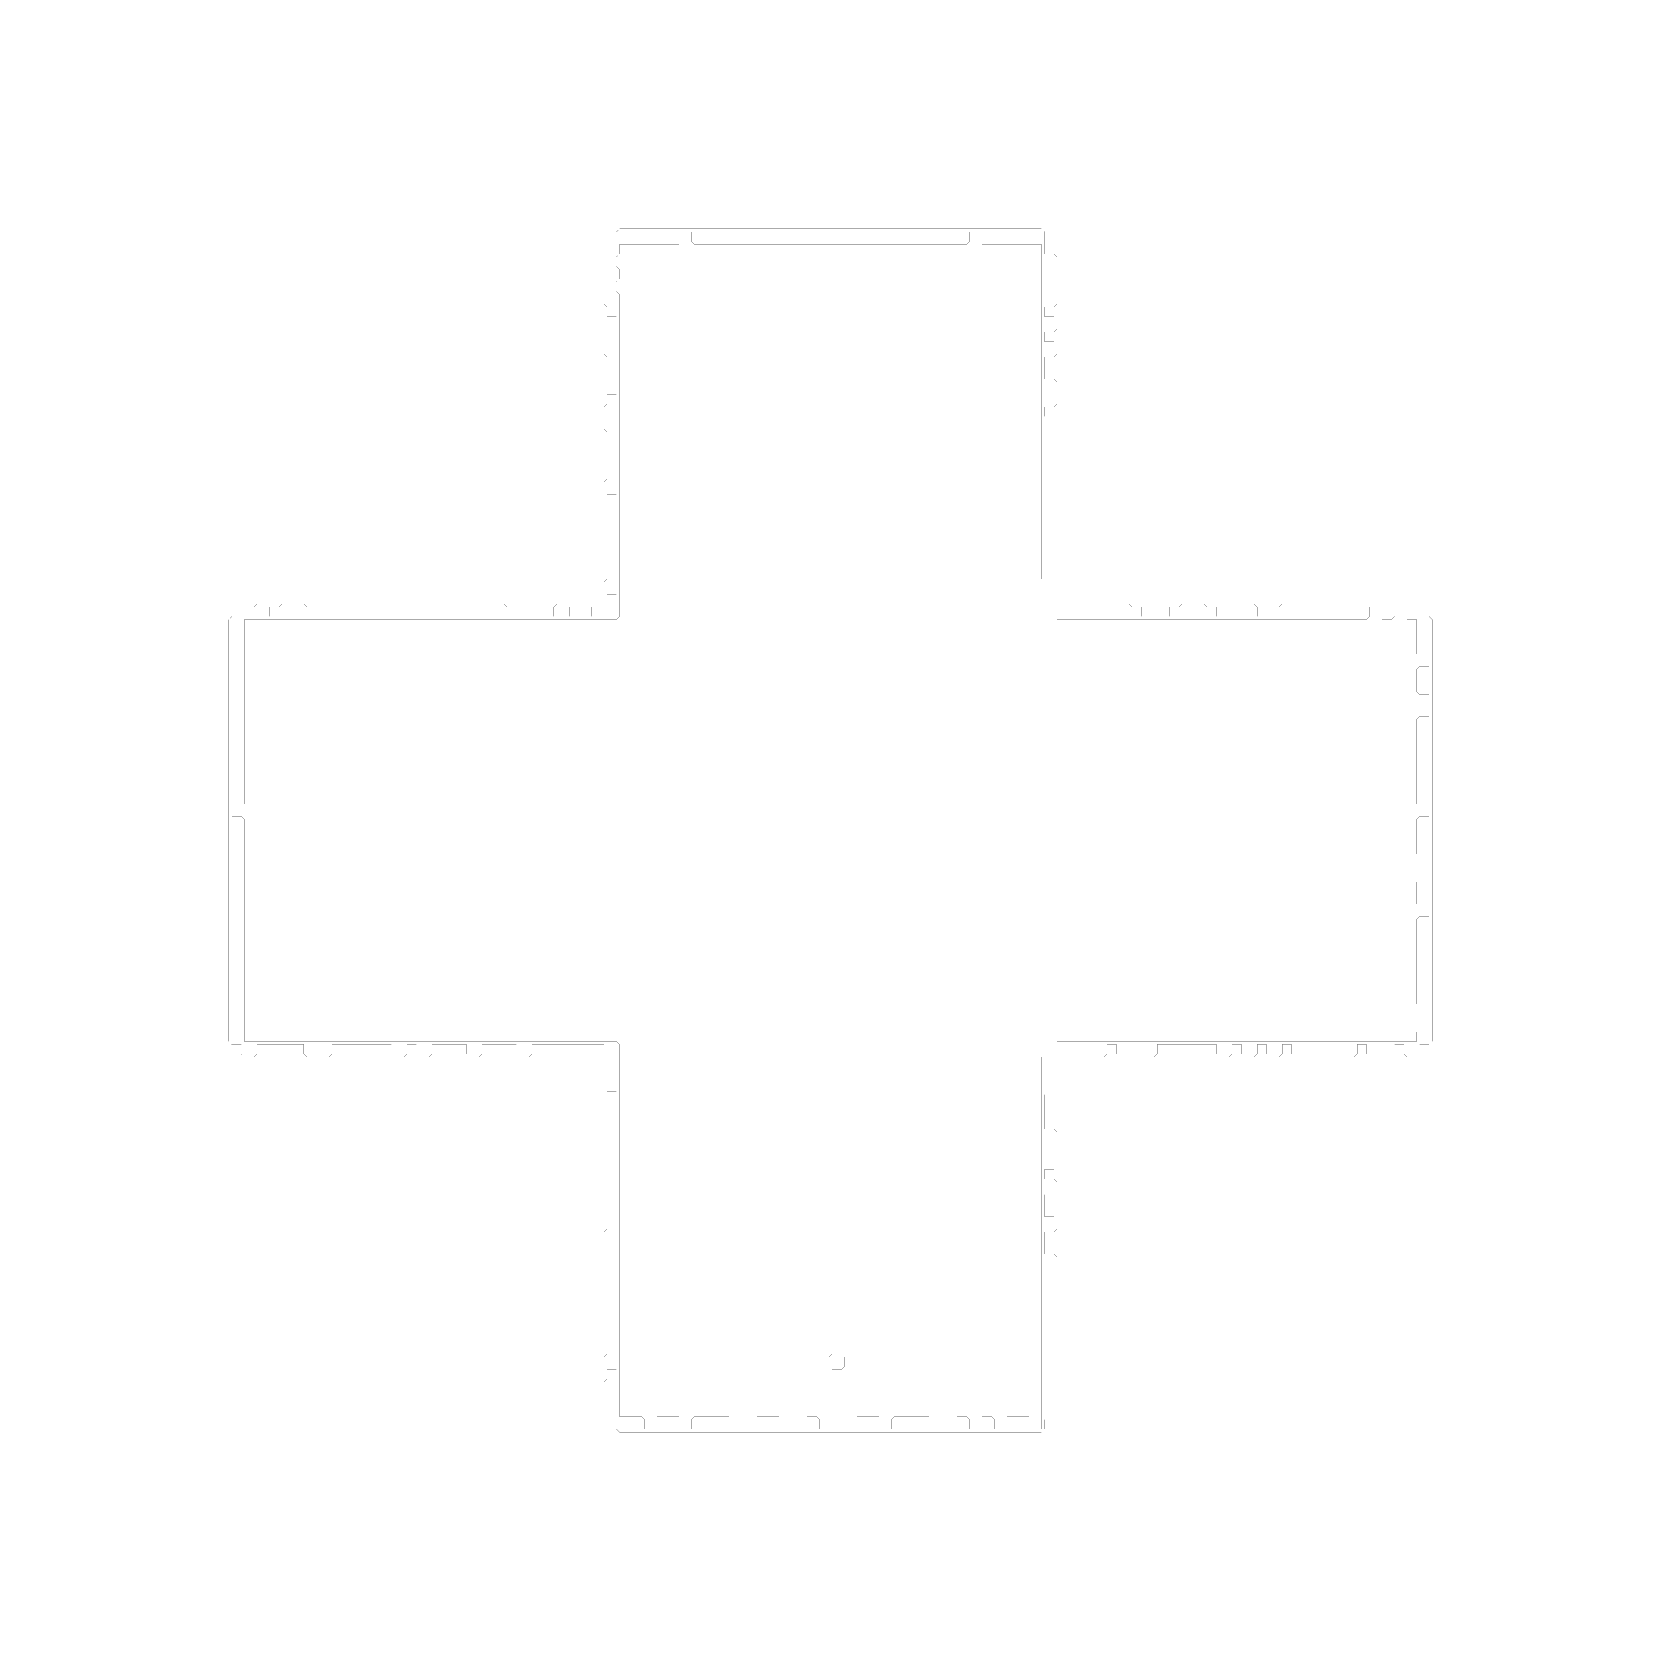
# Model space of a CAD drawing. Header units: metres. Extents: x 0 to 4937, y -4937 to 0.
import ezdxf

# ---------------------------------------------------------------- set-up
doc = ezdxf.new("R2010")
doc.units = ezdxf.units.M
doc.layers.add('conductor', color=1, linetype='Continuous')
doc.layers.add('substrate', color=5, linetype='Continuous')

msp = doc.modelspace()

# ---------------------------------------------------------------- linework, layer by layer
at = {"layer": 'conductor', "const_width": 0.5}
for points in [[(2009.3, -618.2), (2009.3, -627.9), (2009.3, -637.6), (2009.3, -647.2), (1999.7, -656.9), (1990, -656.9), (1980.3, -656.9), (1970.7, -656.9), (1961, -656.9), (1951.4, -656.9), (1941.7, -656.9), (1932, -656.9), (1922.4, -656.9), (1912.7, -656.9), (1903.1, -656.9), (1893.4, -656.9), (1883.7, -656.9), (1874.1, -656.9), (1864.4, -656.9), (1854.8, -656.9), (1845.1, -656.9), (1835.4, -656.9), (1825.8, -656.9), (1816.1, -656.9), (1816.1, -666.6), (1816.1, -676.2), (1816.1, -685.9), (1806.4, -695.5), (1796.8, -695.5), (1787.1, -695.5), (1777.5, -695.5), (1777.5, -705.2), (1777.5, -714.9), (1777.5, -724.5), (1787.1, -724.5), (1796.8, -724.5), (1806.4, -724.5), (1816.1, -734.2), (1816.1, -743.8), (1816.1, -753.5), (1816.1, -763.2), (1806.4, -772.8), (1796.8, -772.8), (1787.1, -772.8), (1777.5, -772.8), (1777.5, -782.5), (1777.5, -792.1), (1777.5, -801.8), (1787.1, -801.8), (1796.8, -801.8), (1806.4, -801.8), (1816.1, -811.5), (1816.1, -821.1), (1816.1, -830.8), (1816.1, -840.4), (1816.1, -850.1), (1816.1, -859.8), (1816.1, -869.4), (1816.1, -879.1), (1816.1, -888.7), (1816.1, -898.4), (1816.1, -908.1), (1816.1, -917.7), (1816.1, -927.4), (1816.1, -937), (1816.1, -946.7), (1816.1, -956.4), (1816.1, -966), (1816.1, -975.7), (1816.1, -985.3), (1816.1, -995), (1816.1, -1004.7), (1816.1, -1014.3), (1816.1, -1024), (1816.1, -1033.6), (1816.1, -1043.3), (1816.1, -1053), (1816.1, -1062.6), (1816.1, -1072.3), (1816.1, -1081.9), (1816.1, -1091.6), (1816.1, -1101.3), (1816.1, -1110.9), (1816.1, -1120.6), (1816.1, -1130.2), (1816.1, -1139.9), (1816.1, -1149.6), (1816.1, -1159.2), (1816.1, -1168.9), (1816.1, -1178.5), (1816.1, -1188.2), (1816.1, -1197.9), (1816.1, -1207.5), (1816.1, -1217.2), (1816.1, -1226.8), (1816.1, -1236.5), (1816.1, -1246.2), (1816.1, -1255.8), (1816.1, -1265.5), (1816.1, -1275.1), (1816.1, -1284.8), (1816.1, -1294.5), (1816.1, -1304.1), (1816.1, -1313.8), (1816.1, -1323.4), (1816.1, -1333.1), (1816.1, -1342.8), (1816.1, -1352.4), (1816.1, -1362.1), (1816.1, -1371.7), (1816.1, -1381.4), (1816.1, -1391.1), (1816.1, -1400.7), (1816.1, -1410.4), (1816.1, -1420), (1816.1, -1429.7), (1816.1, -1439.4), (1816.1, -1449), (1816.1, -1458.7), (1816.1, -1468.3), (1816.1, -1478), (1816.1, -1487.7), (1816.1, -1497.3), (1816.1, -1507), (1816.1, -1516.6), (1816.1, -1526.3), (1816.1, -1536), (1816.1, -1545.6), (1816.1, -1555.3), (1816.1, -1564.9), (1816.1, -1574.6), (1816.1, -1584.3), (1816.1, -1593.9), (1816.1, -1603.6), (1816.1, -1613.2), (1816.1, -1622.9), (1816.1, -1632.6), (1816.1, -1642.2), (1816.1, -1651.9), (1816.1, -1661.5), (1816.1, -1671.2), (1816.1, -1680.9), (1816.1, -1690.5), (1816.1, -1700.2), (1816.1, -1709.8), (1816.1, -1719.5), (1816.1, -1729.2), (1816.1, -1738.8), (1816.1, -1748.5), (1816.1, -1758.1), (1816.1, -1767.8), (1816.1, -1777.5), (1816.1, -1787.1), (1816.1, -1796.8), (1816.1, -1806.4), (1806.4, -1816.1), (1796.8, -1816.1), (1787.1, -1816.1), (1777.5, -1816.1), (1767.8, -1816.1), (1758.1, -1816.1), (1748.5, -1816.1), (1738.8, -1816.1), (1729.2, -1816.1), (1719.5, -1816.1), (1709.8, -1816.1), (1700.2, -1816.1), (1690.5, -1816.1), (1680.9, -1816.1), (1671.2, -1816.1), (1661.5, -1816.1), (1651.9, -1816.1), (1642.2, -1816.1), (1632.6, -1816.1), (1622.9, -1816.1), (1613.2, -1816.1), (1603.6, -1816.1), (1593.9, -1816.1), (1584.3, -1816.1), (1574.6, -1816.1), (1564.9, -1816.1), (1555.3, -1816.1), (1545.6, -1816.1), (1536, -1816.1), (1526.3, -1816.1), (1516.6, -1816.1), (1507, -1816.1), (1497.3, -1816.1), (1487.7, -1816.1), (1478, -1816.1), (1468.3, -1816.1), (1458.7, -1816.1), (1449, -1816.1), (1439.4, -1816.1), (1429.7, -1816.1), (1420, -1816.1), (1410.4, -1816.1), (1400.7, -1816.1), (1391.1, -1816.1), (1381.4, -1816.1), (1371.7, -1816.1), (1362.1, -1816.1), (1352.4, -1816.1), (1342.8, -1816.1), (1333.1, -1816.1), (1323.4, -1816.1), (1313.8, -1816.1), (1304.1, -1816.1), (1294.5, -1816.1), (1284.8, -1816.1), (1275.1, -1816.1), (1265.5, -1816.1), (1255.8, -1816.1), (1246.2, -1816.1), (1236.5, -1816.1), (1226.8, -1816.1), (1217.2, -1816.1), (1207.5, -1816.1), (1197.9, -1816.1), (1188.2, -1816.1), (1178.5, -1816.1), (1168.9, -1816.1), (1159.2, -1816.1), (1149.6, -1816.1), (1139.9, -1816.1), (1130.2, -1816.1), (1120.6, -1816.1), (1110.9, -1816.1), (1101.3, -1816.1), (1091.6, -1816.1), (1081.9, -1816.1), (1072.3, -1816.1), (1062.6, -1816.1), (1053, -1816.1), (1043.3, -1816.1), (1033.6, -1816.1), (1024, -1816.1), (1014.3, -1816.1), (1004.7, -1816.1), (995, -1816.1), (985.3, -1816.1), (975.7, -1816.1), (966, -1816.1), (956.4, -1816.1), (946.7, -1816.1), (937, -1816.1), (927.4, -1816.1), (917.7, -1816.1), (908.1, -1816.1), (898.4, -1816.1), (888.7, -1816.1), (879.1, -1816.1), (869.4, -1816.1), (859.8, -1816.1), (850.1, -1816.1), (840.4, -1816.1), (830.8, -1816.1), (821.1, -1816.1), (811.5, -1816.1), (801.8, -1816.1), (792.1, -1816.1), (782.5, -1816.1), (772.8, -1816.1), (763.2, -1816.1), (753.5, -1816.1), (743.8, -1816.1), (734.2, -1816.1), (724.5, -1816.1), (714.9, -1816.1), (705.2, -1816.1), (695.5, -1816.1), (685.9, -1816.1), (676.2, -1816.1), (666.6, -1816.1), (656.9, -1816.1), (656.9, -1825.8), (656.9, -1835.4), (656.9, -1845.1), (656.9, -1854.8), (656.9, -1864.4), (656.9, -1874.1), (656.9, -1883.7), (656.9, -1893.4), (656.9, -1903.1), (656.9, -1912.7), (656.9, -1922.4), (656.9, -1932), (656.9, -1941.7), (656.9, -1951.4), (656.9, -1961), (656.9, -1970.7), (656.9, -1980.3), (656.9, -1990), (656.9, -1999.7), (656.9, -2009.3), (656.9, -2019), (656.9, -2028.6), (656.9, -2038.3), (656.9, -2048), (656.9, -2057.6), (656.9, -2067.3), (656.9, -2076.9), (656.9, -2086.6), (656.9, -2096.3), (656.9, -2105.9), (656.9, -2115.6), (656.9, -2125.2), (656.9, -2134.9), (656.9, -2144.6), (656.9, -2154.2), (656.9, -2163.9), (656.9, -2173.5), (656.9, -2183.2), (656.9, -2192.9), (656.9, -2202.5), (656.9, -2212.2), (656.9, -2221.8), (656.9, -2231.5), (656.9, -2241.2), (656.9, -2250.8), (656.9, -2260.5), (656.9, -2270.1), (656.9, -2279.8), (656.9, -2289.5), (656.9, -2299.1), (656.9, -2308.8), (656.9, -2318.4), (656.9, -2328.1), (656.9, -2337.8), (656.9, -2347.4), (656.9, -2357.1), (656.9, -2366.7), (656.9, -2376.4), (656.9, -2386.1), (647.2, -2395.7), (637.6, -2395.7), (627.9, -2395.7), (618.2, -2395.7), (618.2, -2405.4), (618.2, -2415), (618.2, -2424.7), (627.9, -2424.7), (637.6, -2424.7), (647.2, -2424.7), (656.9, -2434.4), (656.9, -2444), (656.9, -2453.7), (656.9, -2463.3), (656.9, -2473), (656.9, -2482.7), (656.9, -2492.3), (656.9, -2502), (656.9, -2511.6), (656.9, -2521.3), (656.9, -2531), (656.9, -2540.6), (656.9, -2550.3), (656.9, -2559.9), (656.9, -2569.6), (656.9, -2579.3), (656.9, -2588.9), (656.9, -2598.6), (656.9, -2608.2), (656.9, -2617.9), (656.9, -2627.6), (656.9, -2637.2), (656.9, -2646.9), (656.9, -2656.5), (656.9, -2666.2), (656.9, -2675.9), (656.9, -2685.5), (656.9, -2695.2), (656.9, -2704.8), (656.9, -2714.5), (656.9, -2724.2), (656.9, -2733.8), (656.9, -2743.5), (656.9, -2753.1), (656.9, -2762.8), (656.9, -2772.5), (656.9, -2782.1), (656.9, -2791.8), (656.9, -2801.4), (656.9, -2811.1), (656.9, -2820.8), (656.9, -2830.4), (656.9, -2840.1), (656.9, -2849.7), (656.9, -2859.4), (656.9, -2869.1), (656.9, -2878.7), (656.9, -2888.4), (656.9, -2898), (656.9, -2907.7), (656.9, -2917.4), (656.9, -2927), (656.9, -2936.7), (656.9, -2946.3), (656.9, -2956), (656.9, -2965.7), (656.9, -2975.3), (656.9, -2985), (656.9, -2994.6), (656.9, -3004.3), (656.9, -3014), (656.9, -3023.6), (656.9, -3033.3), (656.9, -3042.9), (656.9, -3052.6), (656.9, -3062.3), (656.9, -3071.9), (656.9, -3081.6), (656.9, -3091.2), (656.9, -3100.9), (656.9, -3110.6), (656.9, -3120.2), (666.6, -3120.2), (676.2, -3120.2), (685.9, -3120.2), (695.5, -3120.2), (705.2, -3120.2), (714.9, -3120.2), (724.5, -3120.2), (734.2, -3120.2), (743.8, -3120.2), (753.5, -3120.2), (763.2, -3120.2), (772.8, -3120.2), (782.5, -3120.2), (792.1, -3120.2), (801.8, -3120.2), (811.5, -3120.2), (821.1, -3120.2), (830.8, -3120.2), (840.4, -3120.2), (850.1, -3120.2), (859.8, -3120.2), (869.4, -3120.2), (879.1, -3120.2), (888.7, -3120.2), (898.4, -3120.2), (908.1, -3120.2), (917.7, -3120.2), (927.4, -3120.2), (937, -3120.2), (946.7, -3120.2), (956.4, -3120.2), (966, -3120.2), (975.7, -3120.2), (985.3, -3120.2), (995, -3120.2), (1004.7, -3120.2), (1014.3, -3120.2), (1024, -3120.2), (1033.6, -3120.2), (1043.3, -3120.2), (1053, -3120.2), (1062.6, -3120.2), (1072.3, -3120.2), (1081.9, -3120.2), (1091.6, -3120.2), (1101.3, -3120.2), (1110.9, -3120.2), (1120.6, -3120.2), (1130.2, -3120.2), (1139.9, -3120.2), (1149.6, -3120.2), (1159.2, -3120.2), (1168.9, -3120.2), (1178.5, -3120.2), (1188.2, -3120.2), (1197.9, -3120.2), (1207.5, -3120.2), (1217.2, -3120.2), (1226.8, -3120.2), (1236.5, -3120.2), (1246.2, -3120.2), (1255.8, -3120.2), (1265.5, -3120.2), (1275.1, -3120.2), (1284.8, -3120.2), (1294.5, -3120.2), (1304.1, -3120.2), (1313.8, -3120.2), (1323.4, -3120.2), (1333.1, -3120.2), (1342.8, -3120.2), (1352.4, -3120.2), (1362.1, -3120.2), (1371.7, -3120.2), (1381.4, -3120.2), (1391.1, -3120.2), (1400.7, -3120.2), (1410.4, -3120.2), (1420, -3120.2), (1429.7, -3120.2), (1439.4, -3120.2), (1449, -3120.2), (1458.7, -3120.2), (1468.3, -3120.2), (1478, -3120.2), (1487.7, -3120.2), (1497.3, -3120.2), (1507, -3120.2), (1516.6, -3120.2), (1526.3, -3120.2), (1536, -3120.2), (1545.6, -3120.2), (1555.3, -3120.2), (1564.9, -3120.2), (1574.6, -3120.2), (1584.3, -3120.2), (1593.9, -3120.2), (1603.6, -3120.2), (1613.2, -3120.2), (1622.9, -3120.2), (1632.6, -3120.2), (1642.2, -3120.2), (1651.9, -3120.2), (1661.5, -3120.2), (1671.2, -3120.2), (1680.9, -3120.2), (1690.5, -3120.2), (1700.2, -3120.2), (1709.8, -3120.2), (1719.5, -3120.2), (1729.2, -3120.2), (1738.8, -3120.2), (1748.5, -3120.2), (1758.1, -3120.2), (1767.8, -3120.2), (1777.5, -3120.2), (1787.1, -3120.2), (1796.8, -3120.2), (1806.4, -3120.2), (1816.1, -3129.9), (1816.1, -3139.6), (1816.1, -3149.2), (1816.1, -3158.9), (1816.1, -3168.5), (1816.1, -3178.2), (1816.1, -3187.9), (1816.1, -3197.5), (1816.1, -3207.2), (1816.1, -3216.8), (1816.1, -3226.5), (1816.1, -3236.2), (1816.1, -3245.8), (1816.1, -3255.5), (1816.1, -3265.1), (1816.1, -3274.8), (1816.1, -3284.5), (1816.1, -3294.1), (1816.1, -3303.8), (1816.1, -3313.4), (1816.1, -3323.1), (1816.1, -3332.8), (1816.1, -3342.4), (1816.1, -3352.1), (1816.1, -3361.7), (1816.1, -3371.4), (1816.1, -3381.1), (1816.1, -3390.7), (1816.1, -3400.4), (1816.1, -3410), (1816.1, -3419.7), (1816.1, -3429.4), (1816.1, -3439), (1816.1, -3448.7), (1816.1, -3458.3), (1816.1, -3468), (1816.1, -3477.7), (1816.1, -3487.3), (1816.1, -3497), (1816.1, -3506.6), (1816.1, -3516.3), (1816.1, -3526), (1816.1, -3535.6), (1816.1, -3545.3), (1816.1, -3554.9), (1816.1, -3564.6), (1816.1, -3574.3), (1816.1, -3583.9), (1816.1, -3593.6), (1816.1, -3603.2), (1816.1, -3612.9), (1816.1, -3622.6), (1816.1, -3632.2), (1816.1, -3641.9), (1816.1, -3651.5), (1816.1, -3661.2), (1816.1, -3670.9), (1816.1, -3680.5), (1816.1, -3690.2), (1816.1, -3699.8), (1816.1, -3709.5), (1816.1, -3719.2), (1816.1, -3728.8), (1816.1, -3738.5), (1816.1, -3748.1), (1816.1, -3757.8), (1816.1, -3767.5), (1816.1, -3777.1), (1816.1, -3786.8), (1816.1, -3796.4), (1816.1, -3806.1), (1816.1, -3815.8), (1816.1, -3825.4), (1816.1, -3835.1), (1816.1, -3844.7), (1816.1, -3854.4), (1816.1, -3864.1), (1816.1, -3873.7), (1816.1, -3883.4), (1816.1, -3893), (1816.1, -3902.7), (1816.1, -3912.4), (1816.1, -3922), (1816.1, -3931.7), (1816.1, -3941.3), (1816.1, -3951), (1816.1, -3960.7), (1816.1, -3970.3), (1816.1, -3980), (1816.1, -3989.6), (1816.1, -3999.3), (1816.1, -4009), (1816.1, -4018.6), (1816.1, -4028.3), (1816.1, -4037.9), (1816.1, -4047.6), (1816.1, -4057.3), (1816.1, -4066.9), (1816.1, -4076.6), (1816.1, -4086.2), (1816.1, -4095.9), (1816.1, -4105.6), (1816.1, -4115.2), (1816.1, -4124.9), (1816.1, -4134.5), (1816.1, -4144.2), (1816.1, -4153.9), (1816.1, -4163.5), (1816.1, -4173.2), (1816.1, -4182.8), (1816.1, -4192.5), (1816.1, -4202.2), (1816.1, -4211.8), (1816.1, -4221.5), (1816.1, -4231.1), (1816.1, -4240.8), (1816.1, -4250.5), (1816.1, -4260.1), (1816.1, -4269.8), (1816.1, -4279.4), (1825.8, -4279.4), (1835.4, -4279.4), (1845.1, -4279.4), (1854.8, -4279.4), (1864.4, -4279.4), (1874.1, -4279.4), (1883.7, -4279.4), (1893.4, -4289.1), (1893.4, -4298.8), (1893.4, -4308.4), (1893.4, -4318.1), (1903.1, -4318.1), (1912.7, -4318.1), (1922.4, -4318.1), (1922.4, -4308.4), (1922.4, -4298.8), (1922.4, -4289.1), (1932, -4279.4), (1941.7, -4279.4), (1951.4, -4279.4), (1961, -4279.4), (1970.7, -4279.4), (1980.3, -4279.4), (1990, -4279.4), (1999.7, -4279.4), (2009.3, -4289.1), (2009.3, -4298.8), (2009.3, -4308.4), (2009.3, -4318.1), (2019, -4318.1), (2028.6, -4318.1), (2038.3, -4318.1), (2038.3, -4308.4), (2038.3, -4298.8), (2038.3, -4289.1), (2048, -4279.4), (2057.6, -4279.4), (2067.3, -4279.4), (2076.9, -4279.4), (2086.6, -4279.4), (2096.3, -4279.4), (2105.9, -4279.4), (2115.6, -4279.4), (2125.2, -4279.4), (2134.9, -4279.4), (2144.6, -4279.4), (2154.2, -4279.4), (2163.9, -4289.1), (2163.9, -4298.8), (2163.9, -4308.4), (2163.9, -4318.1), (2173.5, -4318.1), (2183.2, -4318.1), (2192.9, -4318.1), (2202.5, -4318.1), (2212.2, -4318.1), (2221.8, -4318.1), (2231.5, -4318.1), (2231.5, -4308.4), (2231.5, -4298.8), (2231.5, -4289.1), (2241.2, -4279.4), (2250.8, -4279.4), (2260.5, -4279.4), (2270.1, -4279.4), (2279.8, -4279.4), (2289.5, -4279.4), (2299.1, -4279.4), (2308.8, -4279.4), (2318.4, -4289.1), (2318.4, -4298.8), (2318.4, -4308.4), (2318.4, -4318.1), (2328.1, -4318.1), (2337.8, -4318.1), (2347.4, -4318.1), (2357.1, -4318.1), (2366.7, -4318.1), (2376.4, -4318.1), (2386.1, -4318.1), (2386.1, -4308.4), (2386.1, -4298.8), (2386.1, -4289.1), (2395.7, -4279.4), (2405.4, -4279.4), (2415, -4279.4), (2424.7, -4279.4), (2434.4, -4289.1), (2434.4, -4298.8), (2434.4, -4308.4), (2434.4, -4318.1), (2444, -4318.1), (2453.7, -4318.1), (2463.3, -4318.1), (2473, -4318.1), (2482.7, -4318.1), (2492.3, -4318.1), (2502, -4318.1), (2511.6, -4318.1), (2521.3, -4318.1), (2531, -4318.1), (2540.6, -4318.1), (2540.6, -4308.4), (2540.6, -4298.8), (2540.6, -4289.1), (2550.3, -4279.4), (2559.9, -4279.4), (2569.6, -4279.4), (2579.3, -4279.4), (2588.9, -4279.4), (2598.6, -4279.4), (2608.2, -4279.4), (2617.9, -4279.4), (2627.6, -4289.1), (2627.6, -4298.8), (2627.6, -4308.4), (2627.6, -4318.1), (2637.2, -4318.1), (2646.9, -4318.1), (2656.5, -4318.1), (2656.5, -4308.4), (2656.5, -4298.8), (2656.5, -4289.1), (2666.2, -4279.4), (2675.9, -4279.4), (2685.5, -4279.4), (2695.2, -4279.4), (2704.8, -4279.4), (2714.5, -4279.4), (2724.2, -4279.4), (2733.8, -4279.4), (2743.5, -4279.4), (2753.1, -4279.4), (2762.8, -4279.4), (2772.5, -4279.4), (2782.1, -4289.1), (2782.1, -4298.8), (2782.1, -4308.4), (2782.1, -4318.1), (2791.8, -4318.1), (2801.4, -4318.1), (2811.1, -4318.1), (2820.8, -4318.1), (2830.4, -4318.1), (2840.1, -4318.1), (2849.7, -4318.1), (2849.7, -4308.4), (2849.7, -4298.8), (2849.7, -4289.1), (2859.4, -4279.4), (2869.1, -4279.4), (2878.7, -4279.4), (2888.4, -4279.4), (2898, -4289.1), (2898, -4298.8), (2898, -4308.4), (2898, -4318.1), (2907.7, -4318.1), (2917.4, -4318.1), (2927, -4318.1), (2927, -4308.4), (2927, -4298.8), (2927, -4289.1), (2936.7, -4279.4), (2946.3, -4279.4), (2956, -4279.4), (2965.7, -4279.4), (2975.3, -4289.1), (2975.3, -4298.8), (2975.3, -4308.4), (2975.3, -4318.1), (2985, -4318.1), (2994.6, -4318.1), (3004.3, -4318.1), (3004.3, -4308.4), (3004.3, -4298.8), (3004.3, -4289.1), (3014, -4279.4), (3023.6, -4279.4), (3033.3, -4279.4), (3042.9, -4279.4), (3052.6, -4279.4), (3062.3, -4279.4), (3071.9, -4279.4), (3081.6, -4279.4), (3091.2, -4289.1), (3091.2, -4298.8), (3091.2, -4308.4), (3091.2, -4318.1), (3100.9, -4318.1), (3110.6, -4318.1), (3120.2, -4318.1), (3120.2, -4308.4), (3120.2, -4298.8), (3120.2, -4289.1), (3120.2, -4279.4), (3120.2, -4269.8), (3120.2, -4260.1), (3120.2, -4250.5), (3120.2, -4240.8), (3120.2, -4231.1), (3120.2, -4221.5), (3120.2, -4211.8), (3120.2, -4202.2), (3120.2, -4192.5), (3120.2, -4182.8), (3120.2, -4173.2), (3120.2, -4163.5), (3120.2, -4153.9), (3120.2, -4144.2), (3120.2, -4134.5), (3120.2, -4124.9), (3120.2, -4115.2), (3120.2, -4105.6), (3120.2, -4095.9), (3120.2, -4086.2), (3120.2, -4076.6), (3120.2, -4066.9), (3120.2, -4057.3), (3120.2, -4047.6), (3120.2, -4037.9), (3120.2, -4028.3), (3120.2, -4018.6), (3120.2, -4009), (3120.2, -3999.3), (3120.2, -3989.6), (3120.2, -3980), (3120.2, -3970.3), (3120.2, -3960.7), (3120.2, -3951), (3120.2, -3941.3), (3120.2, -3931.7), (3120.2, -3922), (3120.2, -3912.4), (3120.2, -3902.7), (3120.2, -3893), (3120.2, -3883.4), (3120.2, -3873.7), (3120.2, -3864.1), (3120.2, -3854.4), (3120.2, -3844.7), (3120.2, -3835.1), (3120.2, -3825.4), (3120.2, -3815.8), (3120.2, -3806.1), (3120.2, -3796.4), (3120.2, -3786.8), (3120.2, -3777.1), (3120.2, -3767.5), (3120.2, -3757.8), (3120.2, -3748.1), (3120.2, -3738.5), (3120.2, -3728.8), (3120.2, -3719.2), (3120.2, -3709.5), (3120.2, -3699.8), (3120.2, -3690.2), (3120.2, -3680.5), (3120.2, -3670.9), (3120.2, -3661.2), (3120.2, -3651.5), (3120.2, -3641.9), (3120.2, -3632.2), (3120.2, -3622.6), (3120.2, -3612.9), (3120.2, -3603.2), (3120.2, -3593.6), (3120.2, -3583.9), (3120.2, -3574.3), (3120.2, -3564.6), (3120.2, -3554.9), (3120.2, -3545.3), (3120.2, -3535.6), (3120.2, -3526), (3120.2, -3516.3), (3120.2, -3506.6), (3120.2, -3497), (3120.2, -3487.3), (3120.2, -3477.7), (3120.2, -3468), (3120.2, -3458.3), (3120.2, -3448.7), (3120.2, -3439), (3120.2, -3429.4), (3120.2, -3419.7), (3120.2, -3410), (3120.2, -3400.4), (3120.2, -3390.7), (3120.2, -3381.1), (3120.2, -3371.4), (3120.2, -3361.7), (3120.2, -3352.1), (3120.2, -3342.4), (3120.2, -3332.8), (3120.2, -3323.1), (3120.2, -3313.4), (3120.2, -3303.8), (3120.2, -3294.1), (3120.2, -3284.5), (3120.2, -3274.8), (3120.2, -3265.1), (3120.2, -3255.5), (3120.2, -3245.8), (3120.2, -3236.2), (3120.2, -3226.5), (3120.2, -3216.8), (3120.2, -3207.2), (3120.2, -3197.5), (3120.2, -3187.9), (3120.2, -3178.2), (3120.2, -3168.5), (3129.9, -3158.9), (3139.6, -3158.9), (3149.2, -3158.9), (3158.9, -3158.9), (3158.9, -3149.2), (3158.9, -3139.6), (3158.9, -3129.9), (3168.5, -3120.2), (3178.2, -3120.2), (3187.9, -3120.2), (3197.5, -3120.2), (3207.2, -3120.2), (3216.8, -3120.2), (3226.5, -3120.2), (3236.2, -3120.2), (3245.8, -3120.2), (3255.5, -3120.2), (3265.1, -3120.2), (3274.8, -3120.2), (3284.5, -3120.2), (3294.1, -3120.2), (3303.8, -3120.2), (3313.4, -3120.2), (3323.1, -3120.2), (3332.8, -3120.2), (3342.4, -3120.2), (3352.1, -3120.2), (3361.7, -3120.2), (3371.4, -3120.2), (3381.1, -3120.2), (3390.7, -3120.2), (3400.4, -3120.2), (3410, -3120.2), (3419.7, -3120.2), (3429.4, -3120.2), (3439, -3120.2), (3448.7, -3120.2), (3458.3, -3120.2), (3468, -3120.2), (3477.7, -3120.2), (3487.3, -3120.2), (3497, -3120.2), (3506.6, -3120.2), (3516.3, -3120.2), (3526, -3120.2), (3535.6, -3120.2), (3545.3, -3120.2), (3554.9, -3120.2), (3564.6, -3120.2), (3574.3, -3120.2), (3583.9, -3120.2), (3593.6, -3120.2), (3603.2, -3120.2), (3612.9, -3120.2), (3622.6, -3120.2), (3632.2, -3120.2), (3641.9, -3120.2), (3651.5, -3120.2), (3661.2, -3120.2), (3670.9, -3120.2), (3680.5, -3120.2), (3690.2, -3120.2), (3699.8, -3120.2), (3709.5, -3120.2), (3719.2, -3120.2), (3728.8, -3120.2), (3738.5, -3120.2), (3748.1, -3120.2), (3757.8, -3120.2), (3767.5, -3120.2), (3777.1, -3120.2), (3786.8, -3120.2), (3796.4, -3120.2), (3806.1, -3120.2), (3815.8, -3120.2), (3825.4, -3120.2), (3835.1, -3120.2), (3844.7, -3120.2), (3854.4, -3120.2), (3864.1, -3120.2), (3873.7, -3120.2), (3883.4, -3120.2), (3893, -3120.2), (3902.7, -3120.2), (3912.4, -3120.2), (3922, -3120.2), (3931.7, -3120.2), (3941.3, -3120.2), (3951, -3120.2), (3960.7, -3120.2), (3970.3, -3120.2), (3980, -3120.2), (3989.6, -3120.2), (3999.3, -3120.2), (4009, -3120.2), (4018.6, -3120.2), (4028.3, -3120.2), (4037.9, -3120.2), (4047.6, -3120.2), (4057.3, -3120.2), (4066.9, -3120.2), (4076.6, -3120.2), (4086.2, -3120.2), (4095.9, -3120.2), (4105.6, -3120.2), (4115.2, -3120.2), (4124.9, -3120.2), (4134.5, -3120.2), (4144.2, -3120.2), (4153.9, -3120.2), (4163.5, -3120.2), (4173.2, -3120.2), (4182.8, -3120.2), (4192.5, -3120.2), (4202.2, -3120.2), (4211.8, -3120.2), (4221.5, -3120.2), (4231.1, -3120.2), (4240.8, -3120.2), (4250.5, -3120.2), (4260.1, -3120.2), (4269.8, -3120.2), (4279.4, -3120.2), (4279.4, -3110.6), (4279.4, -3100.9), (4279.4, -3091.2), (4289.1, -3081.6), (4298.8, -3081.6), (4308.4, -3081.6), (4318.1, -3081.6), (4318.1, -3071.9), (4318.1, -3062.3), (4318.1, -3052.6), (4318.1, -3042.9), (4318.1, -3033.3), (4318.1, -3023.6), (4318.1, -3014), (4308.4, -3014), (4298.8, -3014), (4289.1, -3014), (4279.4, -3004.3), (4279.4, -2994.6), (4279.4, -2985), (4279.4, -2975.3), (4279.4, -2965.7), (4279.4, -2956), (4279.4, -2946.3), (4279.4, -2936.7), (4279.4, -2927), (4279.4, -2917.4), (4279.4, -2907.7), (4279.4, -2898), (4279.4, -2888.4), (4279.4, -2878.7), (4279.4, -2869.1), (4279.4, -2859.4), (4279.4, -2849.7), (4279.4, -2840.1), (4279.4, -2830.4), (4279.4, -2820.8), (4279.4, -2811.1), (4279.4, -2801.4), (4279.4, -2791.8), (4279.4, -2782.1), (4279.4, -2772.5), (4279.4, -2762.8), (4279.4, -2753.1), (4279.4, -2743.5), (4289.1, -2733.8), (4298.8, -2733.8), (4308.4, -2733.8), (4318.1, -2733.8), (4318.1, -2724.2), (4318.1, -2714.5), (4318.1, -2704.8), (4308.4, -2704.8), (4298.8, -2704.8), (4289.1, -2704.8), (4279.4, -2695.2), (4279.4, -2685.5), (4279.4, -2675.9), (4279.4, -2666.2), (4279.4, -2656.5), (4279.4, -2646.9), (4279.4, -2637.2), (4279.4, -2627.6), (4289.1, -2617.9), (4298.8, -2617.9), (4308.4, -2617.9), (4318.1, -2617.9), (4318.1, -2608.2), (4318.1, -2598.6), (4318.1, -2588.9), (4318.1, -2579.3), (4318.1, -2569.6), (4318.1, -2559.9), (4318.1, -2550.3), (4308.4, -2550.3), (4298.8, -2550.3), (4289.1, -2550.3), (4279.4, -2540.6), (4279.4, -2531), (4279.4, -2521.3), (4279.4, -2511.6), (4279.4, -2502), (4279.4, -2492.3), (4279.4, -2482.7), (4279.4, -2473), (4279.4, -2463.3), (4279.4, -2453.7), (4279.4, -2444), (4279.4, -2434.4), (4289.1, -2424.7), (4298.8, -2424.7), (4308.4, -2424.7), (4318.1, -2424.7), (4318.1, -2415), (4318.1, -2405.4), (4318.1, -2395.7), (4308.4, -2395.7), (4298.8, -2395.7), (4289.1, -2395.7), (4279.4, -2386.1), (4279.4, -2376.4), (4279.4, -2366.7), (4279.4, -2357.1), (4279.4, -2347.4), (4279.4, -2337.8), (4279.4, -2328.1), (4279.4, -2318.4), (4279.4, -2308.8), (4279.4, -2299.1), (4279.4, -2289.5), (4279.4, -2279.8), (4279.4, -2270.1), (4279.4, -2260.5), (4279.4, -2250.8), (4279.4, -2241.2), (4279.4, -2231.5), (4279.4, -2221.8), (4279.4, -2212.2), (4279.4, -2202.5), (4279.4, -2192.9), (4279.4, -2183.2), (4279.4, -2173.5), (4279.4, -2163.9), (4279.4, -2154.2), (4279.4, -2144.6), (4279.4, -2134.9), (4279.4, -2125.2), (4289.1, -2115.6), (4298.8, -2115.6), (4308.4, -2115.6), (4318.1, -2115.6), (4318.1, -2105.9), (4318.1, -2096.3), (4318.1, -2086.6), (4318.1, -2076.9), (4318.1, -2067.3), (4318.1, -2057.6), (4318.1, -2048), (4308.4, -2048), (4298.8, -2048), (4289.1, -2048), (4279.4, -2038.3), (4279.4, -2028.6), (4279.4, -2019), (4279.4, -2009.3), (4279.4, -1999.7), (4279.4, -1990), (4279.4, -1980.3), (4279.4, -1970.7), (4289.1, -1961), (4298.8, -1961), (4308.4, -1961), (4318.1, -1961), (4318.1, -1951.4), (4318.1, -1941.7), (4318.1, -1932), (4308.4, -1932), (4298.8, -1932), (4289.1, -1932), (4279.4, -1922.4), (4279.4, -1912.7), (4279.4, -1903.1), (4279.4, -1893.4), (4279.4, -1883.7), (4279.4, -1874.1), (4279.4, -1864.4), (4279.4, -1854.8), (4279.4, -1845.1), (4279.4, -1835.4), (4279.4, -1825.8), (4279.4, -1816.1), (4269.8, -1816.1), (4260.1, -1816.1), (4250.5, -1816.1), (4240.8, -1806.4), (4240.8, -1796.8), (4240.8, -1787.1), (4240.8, -1777.5), (4231.1, -1777.5), (4221.5, -1777.5), (4211.8, -1777.5), (4211.8, -1787.1), (4211.8, -1796.8), (4211.8, -1806.4), (4202.2, -1816.1), (4192.5, -1816.1), (4182.8, -1816.1), (4173.2, -1816.1), (4163.5, -1806.4), (4163.5, -1796.8), (4163.5, -1787.1), (4163.5, -1777.5), (4153.9, -1777.5), (4144.2, -1777.5), (4134.5, -1777.5), (4134.5, -1787.1), (4134.5, -1796.8), (4134.5, -1806.4), (4124.9, -1816.1), (4115.2, -1816.1), (4105.6, -1816.1), (4095.9, -1816.1), (4086.2, -1816.1), (4076.6, -1816.1), (4066.9, -1816.1), (4057.3, -1816.1), (4047.6, -1816.1), (4037.9, -1816.1), (4028.3, -1816.1), (4018.6, -1816.1), (4009, -1816.1), (3999.3, -1816.1), (3989.6, -1816.1), (3980, -1816.1), (3970.3, -1816.1), (3960.7, -1816.1), (3951, -1816.1), (3941.3, -1816.1), (3931.7, -1816.1), (3922, -1816.1), (3912.4, -1816.1), (3902.7, -1816.1), (3893, -1816.1), (3883.4, -1816.1), (3873.7, -1816.1), (3864.1, -1816.1), (3854.4, -1816.1), (3844.7, -1816.1), (3835.1, -1816.1), (3825.4, -1816.1), (3815.8, -1816.1), (3806.1, -1816.1), (3796.4, -1816.1), (3786.8, -1816.1), (3777.1, -1816.1), (3767.5, -1816.1), (3757.8, -1816.1), (3748.1, -1816.1), (3738.5, -1816.1), (3728.8, -1816.1), (3719.2, -1816.1), (3709.5, -1816.1), (3699.8, -1816.1), (3690.2, -1816.1), (3680.5, -1816.1), (3670.9, -1816.1), (3661.2, -1816.1), (3651.5, -1816.1), (3641.9, -1816.1), (3632.2, -1816.1), (3622.6, -1816.1), (3612.9, -1816.1), (3603.2, -1816.1), (3593.6, -1816.1), (3583.9, -1816.1), (3574.3, -1816.1), (3564.6, -1816.1), (3554.9, -1816.1), (3545.3, -1816.1), (3535.6, -1816.1), (3526, -1816.1), (3516.3, -1816.1), (3506.6, -1816.1), (3497, -1816.1), (3487.3, -1816.1), (3477.7, -1816.1), (3468, -1816.1), (3458.3, -1816.1), (3448.7, -1816.1), (3439, -1816.1), (3429.4, -1816.1), (3419.7, -1816.1), (3410, -1816.1), (3400.4, -1816.1), (3390.7, -1816.1), (3381.1, -1816.1), (3371.4, -1816.1), (3361.7, -1816.1), (3352.1, -1816.1), (3342.4, -1816.1), (3332.8, -1816.1), (3323.1, -1816.1), (3313.4, -1816.1), (3303.8, -1816.1), (3294.1, -1816.1), (3284.5, -1816.1), (3274.8, -1816.1), (3265.1, -1816.1), (3255.5, -1816.1), (3245.8, -1816.1), (3236.2, -1816.1), (3226.5, -1816.1), (3216.8, -1816.1), (3207.2, -1816.1), (3197.5, -1816.1), (3187.9, -1816.1), (3178.2, -1816.1), (3168.5, -1816.1), (3158.9, -1806.4), (3158.9, -1796.8), (3158.9, -1787.1), (3158.9, -1777.5), (3158.9, -1767.8), (3158.9, -1758.1), (3158.9, -1748.5), (3158.9, -1738.8), (3158.9, -1729.2), (3158.9, -1719.5), (3158.9, -1709.8), (3158.9, -1700.2), (3149.2, -1700.2), (3139.6, -1700.2), (3129.9, -1700.2), (3120.2, -1690.5), (3120.2, -1680.9), (3120.2, -1671.2), (3120.2, -1661.5), (3120.2, -1651.9), (3120.2, -1642.2), (3120.2, -1632.6), (3120.2, -1622.9), (3120.2, -1613.2), (3120.2, -1603.6), (3120.2, -1593.9), (3120.2, -1584.3), (3120.2, -1574.6), (3120.2, -1564.9), (3120.2, -1555.3), (3120.2, -1545.6), (3120.2, -1536), (3120.2, -1526.3), (3120.2, -1516.6), (3120.2, -1507), (3120.2, -1497.3), (3120.2, -1487.7), (3120.2, -1478), (3120.2, -1468.3), (3120.2, -1458.7), (3120.2, -1449), (3120.2, -1439.4), (3120.2, -1429.7), (3120.2, -1420), (3120.2, -1410.4), (3120.2, -1400.7), (3120.2, -1391.1), (3120.2, -1381.4), (3120.2, -1371.7), (3120.2, -1362.1), (3120.2, -1352.4), (3120.2, -1342.8), (3120.2, -1333.1), (3120.2, -1323.4), (3120.2, -1313.8), (3120.2, -1304.1), (3120.2, -1294.5), (3120.2, -1284.8), (3120.2, -1275.1), (3120.2, -1265.5), (3120.2, -1255.8), (3120.2, -1246.2), (3120.2, -1236.5), (3120.2, -1226.8), (3120.2, -1217.2), (3120.2, -1207.5), (3120.2, -1197.9), (3120.2, -1188.2), (3120.2, -1178.5), (3120.2, -1168.9), (3120.2, -1159.2), (3120.2, -1149.6), (3120.2, -1139.9), (3120.2, -1130.2), (3120.2, -1120.6), (3120.2, -1110.9), (3120.2, -1101.3), (3120.2, -1091.6), (3120.2, -1081.9), (3120.2, -1072.3), (3120.2, -1062.6), (3120.2, -1053), (3120.2, -1043.3), (3120.2, -1033.6), (3120.2, -1024), (3120.2, -1014.3), (3120.2, -1004.7), (3120.2, -995), (3120.2, -985.3), (3120.2, -975.7), (3120.2, -966), (3120.2, -956.4), (3120.2, -946.7), (3120.2, -937), (3120.2, -927.4), (3120.2, -917.7), (3120.2, -908.1), (3120.2, -898.4), (3120.2, -888.7), (3120.2, -879.1), (3120.2, -869.4), (3120.2, -859.8), (3120.2, -850.1), (3120.2, -840.4), (3120.2, -830.8), (3120.2, -821.1), (3120.2, -811.5), (3120.2, -801.8), (3120.2, -792.1), (3120.2, -782.5), (3120.2, -772.8), (3120.2, -763.2), (3120.2, -753.5), (3120.2, -743.8), (3120.2, -734.2), (3120.2, -724.5), (3120.2, -714.9), (3120.2, -705.2), (3120.2, -695.5), (3120.2, -685.9), (3120.2, -676.2), (3120.2, -666.6), (3120.2, -656.9), (3110.6, -656.9), (3100.9, -656.9), (3091.2, -656.9), (3081.6, -656.9), (3071.9, -656.9), (3062.3, -656.9), (3052.6, -656.9), (3042.9, -656.9), (3033.3, -656.9), (3023.6, -656.9), (3014, -656.9), (3004.3, -656.9), (2994.6, -656.9), (2985, -656.9), (2975.3, -656.9), (2965.7, -656.9), (2956, -656.9), (2946.3, -656.9), (2936.7, -656.9), (2927, -647.2), (2927, -637.6), (2927, -627.9), (2927, -618.2), (2917.4, -618.2), (2907.7, -618.2), (2898, -618.2), (2898, -627.9), (2898, -637.6), (2898, -647.2), (2888.4, -656.9), (2878.7, -656.9), (2869.1, -656.9), (2859.4, -656.9), (2849.7, -656.9), (2840.1, -656.9), (2830.4, -656.9), (2820.8, -656.9), (2811.1, -656.9), (2801.4, -656.9), (2791.8, -656.9), (2782.1, -656.9), (2772.5, -656.9), (2762.8, -656.9), (2753.1, -656.9), (2743.5, -656.9), (2733.8, -656.9), (2724.2, -656.9), (2714.5, -656.9), (2704.8, -656.9), (2695.2, -656.9), (2685.5, -656.9), (2675.9, -656.9), (2666.2, -656.9), (2656.5, -656.9), (2646.9, -656.9), (2637.2, -656.9), (2627.6, -656.9), (2617.9, -656.9), (2608.2, -656.9), (2598.6, -656.9), (2588.9, -656.9), (2579.3, -656.9), (2569.6, -656.9), (2559.9, -656.9), (2550.3, -656.9), (2540.6, -656.9), (2531, -656.9), (2521.3, -656.9), (2511.6, -656.9), (2502, -656.9), (2492.3, -656.9), (2482.7, -656.9), (2473, -656.9), (2463.3, -656.9), (2453.7, -656.9), (2444, -656.9), (2434.4, -656.9), (2424.7, -656.9), (2415, -656.9), (2405.4, -656.9), (2395.7, -656.9), (2386.1, -656.9), (2376.4, -656.9), (2366.7, -656.9), (2357.1, -656.9), (2347.4, -656.9), (2337.8, -656.9), (2328.1, -656.9), (2318.4, -656.9), (2308.8, -656.9), (2299.1, -656.9), (2289.5, -656.9), (2279.8, -656.9), (2270.1, -656.9), (2260.5, -656.9), (2250.8, -656.9), (2241.2, -656.9), (2231.5, -656.9), (2221.8, -656.9), (2212.2, -656.9), (2202.5, -656.9), (2192.9, -656.9), (2183.2, -656.9), (2173.5, -656.9), (2163.9, -656.9), (2154.2, -656.9), (2144.6, -656.9), (2134.9, -656.9), (2125.2, -656.9), (2115.6, -656.9), (2105.9, -656.9), (2096.3, -656.9), (2086.6, -656.9), (2076.9, -656.9), (2067.3, -656.9), (2057.6, -656.9), (2048, -656.9), (2038.3, -647.2), (2038.3, -637.6), (2038.3, -627.9), (2038.3, -618.2), (2028.6, -618.2), (2019, -618.2)], [(2463.3, -4095.9), (2473, -4086.2), (2482.7, -4086.2), (2492.3, -4086.2), (2502, -4086.2), (2511.6, -4095.9), (2511.6, -4105.6), (2511.6, -4115.2), (2511.6, -4124.9), (2502, -4134.5), (2492.3, -4134.5), (2482.7, -4134.5), (2473, -4134.5), (2463.3, -4124.9), (2463.3, -4115.2), (2463.3, -4105.6)]]:
    msp.add_lwpolyline(points, close=True, dxfattribs=at)
at = {"layer": 'substrate', "const_width": 0.5}
for points in [[(0, 0), (0, -9.7), (0, -19.3), (0, -29), (0, -38.6), (0, -48.3), (0, -58), (0, -67.6), (0, -77.3), (0, -86.9), (0, -96.6), (0, -106.3), (0, -115.9), (0, -125.6), (0, -135.2), (0, -144.9), (0, -154.6), (0, -164.2), (0, -173.9), (0, -183.5), (0, -193.2), (0, -202.9), (0, -212.5), (0, -222.2), (0, -231.8), (0, -241.5), (0, -251.2), (0, -260.8), (0, -270.5), (0, -280.1), (0, -289.8), (0, -299.5), (0, -309.1), (0, -318.8), (0, -328.4), (0, -338.1), (0, -347.8), (0, -357.4), (0, -367.1), (0, -376.7), (0, -386.4), (0, -396.1), (0, -405.7), (0, -415.4), (0, -425), (0, -434.7), (0, -444.4), (0, -454), (0, -463.7), (0, -473.3), (0, -483), (0, -492.7), (0, -502.3), (0, -512), (0, -521.6), (0, -531.3), (0, -541), (0, -550.6), (0, -560.3), (0, -569.9), (0, -579.6), (0, -589.3), (0, -598.9), (0, -608.6), (0, -618.2), (0, -627.9), (0, -637.6), (0, -647.2), (0, -656.9), (0, -666.6), (0, -676.2), (0, -685.9), (0, -695.5), (0, -705.2), (0, -714.9), (0, -724.5), (0, -734.2), (0, -743.8), (0, -753.5), (0, -763.2), (0, -772.8), (0, -782.5), (0, -792.1), (0, -801.8), (0, -811.5), (0, -821.1), (0, -830.8), (0, -840.4), (0, -850.1), (0, -859.8), (0, -869.4), (0, -879.1), (0, -888.7), (0, -898.4), (0, -908.1), (0, -917.7), (0, -927.4), (0, -937), (0, -946.7), (0, -956.4), (0, -966), (0, -975.7), (0, -985.3), (0, -995), (0, -1004.7), (0, -1014.3), (0, -1024), (0, -1033.6), (0, -1043.3), (0, -1053), (0, -1062.6), (0, -1072.3), (0, -1081.9), (0, -1091.6), (0, -1101.3), (0, -1110.9), (0, -1120.6), (0, -1130.2), (0, -1139.9), (0, -1149.6), (0, -1159.2), (0, -1168.9), (0, -1178.5), (0, -1188.2), (0, -1197.9), (0, -1207.5), (0, -1217.2), (0, -1226.8), (0, -1236.5), (0, -1246.2), (0, -1255.8), (0, -1265.5), (0, -1275.1), (0, -1284.8), (0, -1294.5), (0, -1304.1), (0, -1313.8), (0, -1323.4), (0, -1333.1), (0, -1342.8), (0, -1352.4), (0, -1362.1), (0, -1371.7), (0, -1381.4), (0, -1391.1), (0, -1400.7), (0, -1410.4), (0, -1420), (0, -1429.7), (0, -1439.4), (0, -1449), (0, -1458.7), (0, -1468.3), (0, -1478), (0, -1487.7), (0, -1497.3), (0, -1507), (0, -1516.6), (0, -1526.3), (0, -1536), (0, -1545.6), (0, -1555.3), (0, -1564.9), (0, -1574.6), (0, -1584.3), (0, -1593.9), (0, -1603.6), (0, -1613.2), (0, -1622.9), (0, -1632.6), (0, -1642.2), (0, -1651.9), (0, -1661.5), (0, -1671.2), (0, -1680.9), (0, -1690.5), (0, -1700.2), (0, -1709.8), (0, -1719.5), (0, -1729.2), (0, -1738.8), (0, -1748.5), (0, -1758.1), (0, -1767.8), (0, -1777.5), (0, -1787.1), (0, -1796.8), (0, -1806.4), (0, -1816.1), (0, -1825.8), (0, -1835.4), (0, -1845.1), (0, -1854.8), (0, -1864.4), (0, -1874.1), (0, -1883.7), (0, -1893.4), (0, -1903.1), (0, -1912.7), (0, -1922.4), (0, -1932), (0, -1941.7), (0, -1951.4), (0, -1961), (0, -1970.7), (0, -1980.3), (0, -1990), (0, -1999.7), (0, -2009.3), (0, -2019), (0, -2028.6), (0, -2038.3), (0, -2048), (0, -2057.6), (0, -2067.3), (0, -2076.9), (0, -2086.6), (0, -2096.3), (0, -2105.9), (0, -2115.6), (0, -2125.2), (0, -2134.9), (0, -2144.6), (0, -2154.2), (0, -2163.9), (0, -2173.5), (0, -2183.2), (0, -2192.9), (0, -2202.5), (0, -2212.2), (0, -2221.8), (0, -2231.5), (0, -2241.2), (0, -2250.8), (0, -2260.5), (0, -2270.1), (0, -2279.8), (0, -2289.5), (0, -2299.1), (0, -2308.8), (0, -2318.4), (0, -2328.1), (0, -2337.8), (0, -2347.4), (0, -2357.1), (0, -2366.7), (0, -2376.4), (0, -2386.1), (0, -2395.7), (0, -2405.4), (0, -2415), (0, -2424.7), (0, -2434.4), (0, -2444), (0, -2453.7), (0, -2463.3), (0, -2473), (0, -2482.7), (0, -2492.3), (0, -2502), (0, -2511.6), (0, -2521.3), (0, -2531), (0, -2540.6), (0, -2550.3), (0, -2559.9), (0, -2569.6), (0, -2579.3), (0, -2588.9), (0, -2598.6), (0, -2608.2), (0, -2617.9), (0, -2627.6), (0, -2637.2), (0, -2646.9), (0, -2656.5), (0, -2666.2), (0, -2675.9), (0, -2685.5), (0, -2695.2), (0, -2704.8), (0, -2714.5), (0, -2724.2), (0, -2733.8), (0, -2743.5), (0, -2753.1), (0, -2762.8), (0, -2772.5), (0, -2782.1), (0, -2791.8), (0, -2801.4), (0, -2811.1), (0, -2820.8), (0, -2830.4), (0, -2840.1), (0, -2849.7), (0, -2859.4), (0, -2869.1), (0, -2878.7), (0, -2888.4), (0, -2898), (0, -2907.7), (0, -2917.4), (0, -2927), (0, -2936.7), (0, -2946.3), (0, -2956), (0, -2965.7), (0, -2975.3), (0, -2985), (0, -2994.6), (0, -3004.3), (0, -3014), (0, -3023.6), (0, -3033.3), (0, -3042.9), (0, -3052.6), (0, -3062.3), (0, -3071.9), (0, -3081.6), (0, -3091.2), (0, -3100.9), (0, -3110.6), (0, -3120.2), (0, -3129.9), (0, -3139.6), (0, -3149.2), (0, -3158.9), (0, -3168.5), (0, -3178.2), (0, -3187.9), (0, -3197.5), (0, -3207.2), (0, -3216.8), (0, -3226.5), (0, -3236.2), (0, -3245.8), (0, -3255.5), (0, -3265.1), (0, -3274.8), (0, -3284.5), (0, -3294.1), (0, -3303.8), (0, -3313.4), (0, -3323.1), (0, -3332.8), (0, -3342.4), (0, -3352.1), (0, -3361.7), (0, -3371.4), (0, -3381.1), (0, -3390.7), (0, -3400.4), (0, -3410), (0, -3419.7), (0, -3429.4), (0, -3439), (0, -3448.7), (0, -3458.3), (0, -3468), (0, -3477.7), (0, -3487.3), (0, -3497), (0, -3506.6), (0, -3516.3), (0, -3526), (0, -3535.6), (0, -3545.3), (0, -3554.9), (0, -3564.6), (0, -3574.3), (0, -3583.9), (0, -3593.6), (0, -3603.2), (0, -3612.9), (0, -3622.6), (0, -3632.2), (0, -3641.9), (0, -3651.5), (0, -3661.2), (0, -3670.9), (0, -3680.5), (0, -3690.2), (0, -3699.8), (0, -3709.5), (0, -3719.2), (0, -3728.8), (0, -3738.5), (0, -3748.1), (0, -3757.8), (0, -3767.5), (0, -3777.1), (0, -3786.8), (0, -3796.4), (0, -3806.1), (0, -3815.8), (0, -3825.4), (0, -3835.1), (0, -3844.7), (0, -3854.4), (0, -3864.1), (0, -3873.7), (0, -3883.4), (0, -3893), (0, -3902.7), (0, -3912.4), (0, -3922), (0, -3931.7), (0, -3941.3), (0, -3951), (0, -3960.7), (0, -3970.3), (0, -3980), (0, -3989.6), (0, -3999.3), (0, -4009), (0, -4018.6), (0, -4028.3), (0, -4037.9), (0, -4047.6), (0, -4057.3), (0, -4066.9), (0, -4076.6), (0, -4086.2), (0, -4095.9), (0, -4105.6), (0, -4115.2), (0, -4124.9), (0, -4134.5), (0, -4144.2), (0, -4153.9), (0, -4163.5), (0, -4173.2), (0, -4182.8), (0, -4192.5), (0, -4202.2), (0, -4211.8), (0, -4221.5), (0, -4231.1), (0, -4240.8), (0, -4250.5), (0, -4260.1), (0, -4269.8), (0, -4279.4), (0, -4289.1), (0, -4298.8), (0, -4308.4), (0, -4318.1), (0, -4327.8), (0, -4337.4), (0, -4347.1), (0, -4356.7), (0, -4366.4), (0, -4376.1), (0, -4385.7), (0, -4395.4), (0, -4405), (0, -4414.7), (0, -4424.4), (0, -4434), (0, -4443.7), (0, -4453.3), (0, -4463), (0, -4472.7), (0, -4482.3), (0, -4492), (0, -4501.6), (0, -4511.3), (0, -4521), (0, -4530.6), (0, -4540.3), (0, -4549.9), (0, -4559.6), (0, -4569.3), (0, -4578.9), (0, -4588.6), (0, -4598.2), (0, -4607.9), (0, -4617.6), (0, -4627.2), (0, -4636.9), (0, -4646.5), (0, -4656.2), (0, -4665.9), (0, -4675.5), (0, -4685.2), (0, -4694.8), (0, -4704.5), (0, -4714.2), (0, -4723.8), (0, -4733.5), (0, -4743.1), (0, -4752.8), (0, -4762.5), (0, -4772.1), (0, -4781.8), (0, -4791.4), (0, -4801.1), (0, -4810.8), (0, -4820.4), (0, -4830.1), (0, -4839.7), (0, -4849.4), (0, -4859.1), (0, -4868.7), (0, -4878.4), (0, -4888), (0, -4897.7), (0, -4907.4), (0, -4917), (0, -4926.7), (0, -4936.3), (9.7, -4936.3), (19.3, -4936.3), (29, -4936.3), (38.6, -4936.3), (48.3, -4936.3), (58, -4936.3), (67.6, -4936.3), (77.3, -4936.3), (86.9, -4936.3), (96.6, -4936.3), (106.3, -4936.3), (115.9, -4936.3), (125.6, -4936.3), (135.2, -4936.3), (144.9, -4936.3), (154.6, -4936.3), (164.2, -4936.3), (173.9, -4936.3), (183.5, -4936.3), (193.2, -4936.3), (202.9, -4936.3), (212.5, -4936.3), (222.2, -4936.3), (231.8, -4936.3), (241.5, -4936.3), (251.2, -4936.3), (260.8, -4936.3), (270.5, -4936.3), (280.1, -4936.3), (289.8, -4936.3), (299.5, -4936.3), (309.1, -4936.3), (318.8, -4936.3), (328.4, -4936.3), (338.1, -4936.3), (347.8, -4936.3), (357.4, -4936.3), (367.1, -4936.3), (376.7, -4936.3), (386.4, -4936.3), (396.1, -4936.3), (405.7, -4936.3), (415.4, -4936.3), (425, -4936.3), (434.7, -4936.3), (444.4, -4936.3), (454, -4936.3), (463.7, -4936.3), (473.3, -4936.3), (483, -4936.3), (492.7, -4936.3), (502.3, -4936.3), (512, -4936.3), (521.6, -4936.3), (531.3, -4936.3), (541, -4936.3), (550.6, -4936.3), (560.3, -4936.3), (569.9, -4936.3), (579.6, -4936.3), (589.3, -4936.3), (598.9, -4936.3), (608.6, -4936.3), (618.2, -4936.3), (627.9, -4936.3), (637.6, -4936.3), (647.2, -4936.3), (656.9, -4936.3), (666.6, -4936.3), (676.2, -4936.3), (685.9, -4936.3), (695.5, -4936.3), (705.2, -4936.3), (714.9, -4936.3), (724.5, -4936.3), (734.2, -4936.3), (743.8, -4936.3), (753.5, -4936.3), (763.2, -4936.3), (772.8, -4936.3), (782.5, -4936.3), (792.1, -4936.3), (801.8, -4936.3), (811.5, -4936.3), (821.1, -4936.3), (830.8, -4936.3), (840.4, -4936.3), (850.1, -4936.3), (859.8, -4936.3), (869.4, -4936.3), (879.1, -4936.3), (888.7, -4936.3), (898.4, -4936.3), (908.1, -4936.3), (917.7, -4936.3), (927.4, -4936.3), (937, -4936.3), (946.7, -4936.3), (956.4, -4936.3), (966, -4936.3), (975.7, -4936.3), (985.3, -4936.3), (995, -4936.3), (1004.7, -4936.3), (1014.3, -4936.3), (1024, -4936.3), (1033.6, -4936.3), (1043.3, -4936.3), (1053, -4936.3), (1062.6, -4936.3), (1072.3, -4936.3), (1081.9, -4936.3), (1091.6, -4936.3), (1101.3, -4936.3), (1110.9, -4936.3), (1120.6, -4936.3), (1130.2, -4936.3), (1139.9, -4936.3), (1149.6, -4936.3), (1159.2, -4936.3), (1168.9, -4936.3), (1178.5, -4936.3), (1188.2, -4936.3), (1197.9, -4936.3), (1207.5, -4936.3), (1217.2, -4936.3), (1226.8, -4936.3), (1236.5, -4936.3), (1246.2, -4936.3), (1255.8, -4936.3), (1265.5, -4936.3), (1275.1, -4936.3), (1284.8, -4936.3), (1294.5, -4936.3), (1304.1, -4936.3), (1313.8, -4936.3), (1323.4, -4936.3), (1333.1, -4936.3), (1342.8, -4936.3), (1352.4, -4936.3), (1362.1, -4936.3), (1371.7, -4936.3), (1381.4, -4936.3), (1391.1, -4936.3), (1400.7, -4936.3), (1410.4, -4936.3), (1420, -4936.3), (1429.7, -4936.3), (1439.4, -4936.3), (1449, -4936.3), (1458.7, -4936.3), (1468.3, -4936.3), (1478, -4936.3), (1487.7, -4936.3), (1497.3, -4936.3), (1507, -4936.3), (1516.6, -4936.3), (1526.3, -4936.3), (1536, -4936.3), (1545.6, -4936.3), (1555.3, -4936.3), (1564.9, -4936.3), (1574.6, -4936.3), (1584.3, -4936.3), (1593.9, -4936.3), (1603.6, -4936.3), (1613.2, -4936.3), (1622.9, -4936.3), (1632.6, -4936.3), (1642.2, -4936.3), (1651.9, -4936.3), (1661.5, -4936.3), (1671.2, -4936.3), (1680.9, -4936.3), (1690.5, -4936.3), (1700.2, -4936.3), (1709.8, -4936.3), (1719.5, -4936.3), (1729.2, -4936.3), (1738.8, -4936.3), (1748.5, -4936.3), (1758.1, -4936.3), (1767.8, -4936.3), (1777.5, -4936.3), (1787.1, -4936.3), (1796.8, -4936.3), (1806.4, -4936.3), (1816.1, -4936.3), (1825.8, -4936.3), (1835.4, -4936.3), (1845.1, -4936.3), (1854.8, -4936.3), (1864.4, -4936.3), (1874.1, -4936.3), (1883.7, -4936.3), (1893.4, -4936.3), (1903.1, -4936.3), (1912.7, -4936.3), (1922.4, -4936.3), (1932, -4936.3), (1941.7, -4936.3), (1951.4, -4936.3), (1961, -4936.3), (1970.7, -4936.3), (1980.3, -4936.3), (1990, -4936.3), (1999.7, -4936.3), (2009.3, -4936.3), (2019, -4936.3), (2028.6, -4936.3), (2038.3, -4936.3), (2048, -4936.3), (2057.6, -4936.3), (2067.3, -4936.3), (2076.9, -4936.3), (2086.6, -4936.3), (2096.3, -4936.3), (2105.9, -4936.3), (2115.6, -4936.3), (2125.2, -4936.3), (2134.9, -4936.3), (2144.6, -4936.3), (2154.2, -4936.3), (2163.9, -4936.3), (2173.5, -4936.3), (2183.2, -4936.3), (2192.9, -4936.3), (2202.5, -4936.3), (2212.2, -4936.3), (2221.8, -4936.3), (2231.5, -4936.3), (2241.2, -4936.3), (2250.8, -4936.3), (2260.5, -4936.3), (2270.1, -4936.3), (2279.8, -4936.3), (2289.5, -4936.3), (2299.1, -4936.3), (2308.8, -4936.3), (2318.4, -4936.3), (2328.1, -4936.3), (2337.8, -4936.3), (2347.4, -4936.3), (2357.1, -4936.3), (2366.7, -4936.3), (2376.4, -4936.3), (2386.1, -4936.3), (2395.7, -4936.3), (2405.4, -4936.3), (2415, -4936.3), (2424.7, -4936.3), (2434.4, -4936.3), (2444, -4936.3), (2453.7, -4936.3), (2463.3, -4936.3), (2473, -4936.3), (2482.7, -4936.3), (2492.3, -4936.3), (2502, -4936.3), (2511.6, -4936.3), (2521.3, -4936.3), (2531, -4936.3), (2540.6, -4936.3), (2550.3, -4936.3), (2559.9, -4936.3), (2569.6, -4936.3), (2579.3, -4936.3), (2588.9, -4936.3), (2598.6, -4936.3), (2608.2, -4936.3), (2617.9, -4936.3), (2627.6, -4936.3), (2637.2, -4936.3), (2646.9, -4936.3), (2656.5, -4936.3), (2666.2, -4936.3), (2675.9, -4936.3), (2685.5, -4936.3), (2695.2, -4936.3), (2704.8, -4936.3), (2714.5, -4936.3), (2724.2, -4936.3), (2733.8, -4936.3), (2743.5, -4936.3), (2753.1, -4936.3), (2762.8, -4936.3), (2772.5, -4936.3), (2782.1, -4936.3), (2791.8, -4936.3), (2801.4, -4936.3), (2811.1, -4936.3), (2820.8, -4936.3), (2830.4, -4936.3), (2840.1, -4936.3), (2849.7, -4936.3), (2859.4, -4936.3), (2869.1, -4936.3), (2878.7, -4936.3), (2888.4, -4936.3), (2898, -4936.3), (2907.7, -4936.3), (2917.4, -4936.3), (2927, -4936.3), (2936.7, -4936.3), (2946.3, -4936.3), (2956, -4936.3), (2965.7, -4936.3), (2975.3, -4936.3), (2985, -4936.3), (2994.6, -4936.3), (3004.3, -4936.3), (3014, -4936.3), (3023.6, -4936.3), (3033.3, -4936.3), (3042.9, -4936.3), (3052.6, -4936.3), (3062.3, -4936.3), (3071.9, -4936.3), (3081.6, -4936.3), (3091.2, -4936.3), (3100.9, -4936.3), (3110.6, -4936.3), (3120.2, -4936.3), (3129.9, -4936.3), (3139.6, -4936.3), (3149.2, -4936.3), (3158.9, -4936.3), (3168.5, -4936.3), (3178.2, -4936.3), (3187.9, -4936.3), (3197.5, -4936.3), (3207.2, -4936.3), (3216.8, -4936.3), (3226.5, -4936.3), (3236.2, -4936.3), (3245.8, -4936.3), (3255.5, -4936.3), (3265.1, -4936.3), (3274.8, -4936.3), (3284.5, -4936.3), (3294.1, -4936.3), (3303.8, -4936.3), (3313.4, -4936.3), (3323.1, -4936.3), (3332.8, -4936.3), (3342.4, -4936.3), (3352.1, -4936.3), (3361.7, -4936.3), (3371.4, -4936.3), (3381.1, -4936.3), (3390.7, -4936.3), (3400.4, -4936.3), (3410, -4936.3), (3419.7, -4936.3), (3429.4, -4936.3), (3439, -4936.3), (3448.7, -4936.3), (3458.3, -4936.3), (3468, -4936.3), (3477.7, -4936.3), (3487.3, -4936.3), (3497, -4936.3), (3506.6, -4936.3), (3516.3, -4936.3), (3526, -4936.3), (3535.6, -4936.3), (3545.3, -4936.3), (3554.9, -4936.3), (3564.6, -4936.3), (3574.3, -4936.3), (3583.9, -4936.3), (3593.6, -4936.3), (3603.2, -4936.3), (3612.9, -4936.3), (3622.6, -4936.3), (3632.2, -4936.3), (3641.9, -4936.3), (3651.5, -4936.3), (3661.2, -4936.3), (3670.9, -4936.3), (3680.5, -4936.3), (3690.2, -4936.3), (3699.8, -4936.3), (3709.5, -4936.3), (3719.2, -4936.3), (3728.8, -4936.3), (3738.5, -4936.3), (3748.1, -4936.3), (3757.8, -4936.3), (3767.5, -4936.3), (3777.1, -4936.3), (3786.8, -4936.3), (3796.4, -4936.3), (3806.1, -4936.3), (3815.8, -4936.3), (3825.4, -4936.3), (3835.1, -4936.3), (3844.7, -4936.3), (3854.4, -4936.3), (3864.1, -4936.3), (3873.7, -4936.3), (3883.4, -4936.3), (3893, -4936.3), (3902.7, -4936.3), (3912.4, -4936.3), (3922, -4936.3), (3931.7, -4936.3), (3941.3, -4936.3), (3951, -4936.3), (3960.7, -4936.3), (3970.3, -4936.3), (3980, -4936.3), (3989.6, -4936.3), (3999.3, -4936.3), (4009, -4936.3), (4018.6, -4936.3), (4028.3, -4936.3), (4037.9, -4936.3), (4047.6, -4936.3), (4057.3, -4936.3), (4066.9, -4936.3), (4076.6, -4936.3), (4086.2, -4936.3), (4095.9, -4936.3), (4105.6, -4936.3), (4115.2, -4936.3), (4124.9, -4936.3), (4134.5, -4936.3), (4144.2, -4936.3), (4153.9, -4936.3), (4163.5, -4936.3), (4173.2, -4936.3), (4182.8, -4936.3), (4192.5, -4936.3), (4202.2, -4936.3), (4211.8, -4936.3), (4221.5, -4936.3), (4231.1, -4936.3), (4240.8, -4936.3), (4250.5, -4936.3), (4260.1, -4936.3), (4269.8, -4936.3), (4279.4, -4936.3), (4289.1, -4936.3), (4298.8, -4936.3), (4308.4, -4936.3), (4318.1, -4936.3), (4327.8, -4936.3), (4337.4, -4936.3), (4347.1, -4936.3), (4356.7, -4936.3), (4366.4, -4936.3), (4376.1, -4936.3), (4385.7, -4936.3), (4395.4, -4936.3), (4405, -4936.3), (4414.7, -4936.3), (4424.4, -4936.3), (4434, -4936.3), (4443.7, -4936.3), (4453.3, -4936.3), (4463, -4936.3), (4472.7, -4936.3), (4482.3, -4936.3), (4492, -4936.3), (4501.6, -4936.3), (4511.3, -4936.3), (4521, -4936.3), (4530.6, -4936.3), (4540.3, -4936.3), (4549.9, -4936.3), (4559.6, -4936.3), (4569.3, -4936.3), (4578.9, -4936.3), (4588.6, -4936.3), (4598.2, -4936.3), (4607.9, -4936.3), (4617.6, -4936.3), (4627.2, -4936.3), (4636.9, -4936.3), (4646.5, -4936.3), (4656.2, -4936.3), (4665.9, -4936.3), (4675.5, -4936.3), (4685.2, -4936.3), (4694.8, -4936.3), (4704.5, -4936.3), (4714.2, -4936.3), (4723.8, -4936.3), (4733.5, -4936.3), (4743.1, -4936.3), (4752.8, -4936.3), (4762.5, -4936.3), (4772.1, -4936.3), (4781.8, -4936.3), (4791.4, -4936.3), (4801.1, -4936.3), (4810.8, -4936.3), (4820.4, -4936.3), (4830.1, -4936.3), (4839.7, -4936.3), (4849.4, -4936.3), (4859.1, -4936.3), (4868.7, -4936.3), (4878.4, -4936.3), (4888, -4936.3), (4897.7, -4936.3), (4907.4, -4936.3), (4917, -4936.3), (4926.7, -4936.3), (4936.3, -4936.3), (4936.3, -4926.7), (4936.3, -4917), (4936.3, -4907.4), (4936.3, -4897.7), (4936.3, -4888), (4936.3, -4878.4), (4936.3, -4868.7), (4936.3, -4859.1), (4936.3, -4849.4), (4936.3, -4839.7), (4936.3, -4830.1), (4936.3, -4820.4), (4936.3, -4810.8), (4936.3, -4801.1), (4936.3, -4791.4), (4936.3, -4781.8), (4936.3, -4772.1), (4936.3, -4762.5), (4936.3, -4752.8), (4936.3, -4743.1), (4936.3, -4733.5), (4936.3, -4723.8), (4936.3, -4714.2), (4936.3, -4704.5), (4936.3, -4694.8), (4936.3, -4685.2), (4936.3, -4675.5), (4936.3, -4665.9), (4936.3, -4656.2), (4936.3, -4646.5), (4936.3, -4636.9), (4936.3, -4627.2), (4936.3, -4617.6), (4936.3, -4607.9), (4936.3, -4598.2), (4936.3, -4588.6), (4936.3, -4578.9), (4936.3, -4569.3), (4936.3, -4559.6), (4936.3, -4549.9), (4936.3, -4540.3), (4936.3, -4530.6), (4936.3, -4521), (4936.3, -4511.3), (4936.3, -4501.6), (4936.3, -4492), (4936.3, -4482.3), (4936.3, -4472.7), (4936.3, -4463), (4936.3, -4453.3), (4936.3, -4443.7), (4936.3, -4434), (4936.3, -4424.4), (4936.3, -4414.7), (4936.3, -4405), (4936.3, -4395.4), (4936.3, -4385.7), (4936.3, -4376.1), (4936.3, -4366.4), (4936.3, -4356.7), (4936.3, -4347.1), (4936.3, -4337.4), (4936.3, -4327.8), (4936.3, -4318.1), (4936.3, -4308.4), (4936.3, -4298.8), (4936.3, -4289.1), (4936.3, -4279.4), (4936.3, -4269.8), (4936.3, -4260.1), (4936.3, -4250.5), (4936.3, -4240.8), (4936.3, -4231.1), (4936.3, -4221.5), (4936.3, -4211.8), (4936.3, -4202.2), (4936.3, -4192.5), (4936.3, -4182.8), (4936.3, -4173.2), (4936.3, -4163.5), (4936.3, -4153.9), (4936.3, -4144.2), (4936.3, -4134.5), (4936.3, -4124.9), (4936.3, -4115.2), (4936.3, -4105.6), (4936.3, -4095.9), (4936.3, -4086.2), (4936.3, -4076.6), (4936.3, -4066.9), (4936.3, -4057.3), (4936.3, -4047.6), (4936.3, -4037.9), (4936.3, -4028.3), (4936.3, -4018.6), (4936.3, -4009), (4936.3, -3999.3), (4936.3, -3989.6), (4936.3, -3980), (4936.3, -3970.3), (4936.3, -3960.7), (4936.3, -3951), (4936.3, -3941.3), (4936.3, -3931.7), (4936.3, -3922), (4936.3, -3912.4), (4936.3, -3902.7), (4936.3, -3893), (4936.3, -3883.4), (4936.3, -3873.7), (4936.3, -3864.1), (4936.3, -3854.4), (4936.3, -3844.7), (4936.3, -3835.1), (4936.3, -3825.4), (4936.3, -3815.8), (4936.3, -3806.1), (4936.3, -3796.4), (4936.3, -3786.8), (4936.3, -3777.1), (4936.3, -3767.5), (4936.3, -3757.8), (4936.3, -3748.1), (4936.3, -3738.5), (4936.3, -3728.8), (4936.3, -3719.2), (4936.3, -3709.5), (4936.3, -3699.8), (4936.3, -3690.2), (4936.3, -3680.5), (4936.3, -3670.9), (4936.3, -3661.2), (4936.3, -3651.5), (4936.3, -3641.9), (4936.3, -3632.2), (4936.3, -3622.6), (4936.3, -3612.9), (4936.3, -3603.2), (4936.3, -3593.6), (4936.3, -3583.9), (4936.3, -3574.3), (4936.3, -3564.6), (4936.3, -3554.9), (4936.3, -3545.3), (4936.3, -3535.6), (4936.3, -3526), (4936.3, -3516.3), (4936.3, -3506.6), (4936.3, -3497), (4936.3, -3487.3), (4936.3, -3477.7), (4936.3, -3468), (4936.3, -3458.3), (4936.3, -3448.7), (4936.3, -3439), (4936.3, -3429.4), (4936.3, -3419.7), (4936.3, -3410), (4936.3, -3400.4), (4936.3, -3390.7), (4936.3, -3381.1), (4936.3, -3371.4), (4936.3, -3361.7), (4936.3, -3352.1), (4936.3, -3342.4), (4936.3, -3332.8), (4936.3, -3323.1), (4936.3, -3313.4), (4936.3, -3303.8), (4936.3, -3294.1), (4936.3, -3284.5), (4936.3, -3274.8), (4936.3, -3265.1), (4936.3, -3255.5), (4936.3, -3245.8), (4936.3, -3236.2), (4936.3, -3226.5), (4936.3, -3216.8), (4936.3, -3207.2), (4936.3, -3197.5), (4936.3, -3187.9), (4936.3, -3178.2), (4936.3, -3168.5), (4936.3, -3158.9), (4936.3, -3149.2), (4936.3, -3139.6), (4936.3, -3129.9), (4936.3, -3120.2), (4936.3, -3110.6), (4936.3, -3100.9), (4936.3, -3091.2), (4936.3, -3081.6), (4936.3, -3071.9), (4936.3, -3062.3), (4936.3, -3052.6), (4936.3, -3042.9), (4936.3, -3033.3), (4936.3, -3023.6), (4936.3, -3014), (4936.3, -3004.3), (4936.3, -2994.6), (4936.3, -2985), (4936.3, -2975.3), (4936.3, -2965.7), (4936.3, -2956), (4936.3, -2946.3), (4936.3, -2936.7), (4936.3, -2927), (4936.3, -2917.4), (4936.3, -2907.7), (4936.3, -2898), (4936.3, -2888.4), (4936.3, -2878.7), (4936.3, -2869.1), (4936.3, -2859.4), (4936.3, -2849.7), (4936.3, -2840.1), (4936.3, -2830.4), (4936.3, -2820.8), (4936.3, -2811.1), (4936.3, -2801.4), (4936.3, -2791.8), (4936.3, -2782.1), (4936.3, -2772.5), (4936.3, -2762.8), (4936.3, -2753.1), (4936.3, -2743.5), (4936.3, -2733.8), (4936.3, -2724.2), (4936.3, -2714.5), (4936.3, -2704.8), (4936.3, -2695.2), (4936.3, -2685.5), (4936.3, -2675.9), (4936.3, -2666.2), (4936.3, -2656.5), (4936.3, -2646.9), (4936.3, -2637.2), (4936.3, -2627.6), (4936.3, -2617.9), (4936.3, -2608.2), (4936.3, -2598.6), (4936.3, -2588.9), (4936.3, -2579.3), (4936.3, -2569.6), (4936.3, -2559.9), (4936.3, -2550.3), (4936.3, -2540.6), (4936.3, -2531), (4936.3, -2521.3), (4936.3, -2511.6), (4936.3, -2502), (4936.3, -2492.3), (4936.3, -2482.7), (4936.3, -2473), (4936.3, -2463.3), (4936.3, -2453.7), (4936.3, -2444), (4936.3, -2434.4), (4936.3, -2424.7), (4936.3, -2415), (4936.3, -2405.4), (4936.3, -2395.7), (4936.3, -2386.1), (4936.3, -2376.4), (4936.3, -2366.7), (4936.3, -2357.1), (4936.3, -2347.4), (4936.3, -2337.8), (4936.3, -2328.1), (4936.3, -2318.4), (4936.3, -2308.8), (4936.3, -2299.1), (4936.3, -2289.5), (4936.3, -2279.8), (4936.3, -2270.1), (4936.3, -2260.5), (4936.3, -2250.8), (4936.3, -2241.2), (4936.3, -2231.5), (4936.3, -2221.8), (4936.3, -2212.2), (4936.3, -2202.5), (4936.3, -2192.9), (4936.3, -2183.2), (4936.3, -2173.5), (4936.3, -2163.9), (4936.3, -2154.2), (4936.3, -2144.6), (4936.3, -2134.9), (4936.3, -2125.2), (4936.3, -2115.6), (4936.3, -2105.9), (4936.3, -2096.3), (4936.3, -2086.6), (4936.3, -2076.9), (4936.3, -2067.3), (4936.3, -2057.6), (4936.3, -2048), (4936.3, -2038.3), (4936.3, -2028.6), (4936.3, -2019), (4936.3, -2009.3), (4936.3, -1999.7), (4936.3, -1990), (4936.3, -1980.3), (4936.3, -1970.7), (4936.3, -1961), (4936.3, -1951.4), (4936.3, -1941.7), (4936.3, -1932), (4936.3, -1922.4), (4936.3, -1912.7), (4936.3, -1903.1), (4936.3, -1893.4), (4936.3, -1883.7), (4936.3, -1874.1), (4936.3, -1864.4), (4936.3, -1854.8), (4936.3, -1845.1), (4936.3, -1835.4), (4936.3, -1825.8), (4936.3, -1816.1), (4936.3, -1806.4), (4936.3, -1796.8), (4936.3, -1787.1), (4936.3, -1777.5), (4936.3, -1767.8), (4936.3, -1758.1), (4936.3, -1748.5), (4936.3, -1738.8), (4936.3, -1729.2), (4936.3, -1719.5), (4936.3, -1709.8), (4936.3, -1700.2), (4936.3, -1690.5), (4936.3, -1680.9), (4936.3, -1671.2), (4936.3, -1661.5), (4936.3, -1651.9), (4936.3, -1642.2), (4936.3, -1632.6), (4936.3, -1622.9), (4936.3, -1613.2), (4936.3, -1603.6), (4936.3, -1593.9), (4936.3, -1584.3), (4936.3, -1574.6), (4936.3, -1564.9), (4936.3, -1555.3), (4936.3, -1545.6), (4936.3, -1536), (4936.3, -1526.3), (4936.3, -1516.6), (4936.3, -1507), (4936.3, -1497.3), (4936.3, -1487.7), (4936.3, -1478), (4936.3, -1468.3), (4936.3, -1458.7), (4936.3, -1449), (4936.3, -1439.4), (4936.3, -1429.7), (4936.3, -1420), (4936.3, -1410.4), (4936.3, -1400.7), (4936.3, -1391.1), (4936.3, -1381.4), (4936.3, -1371.7), (4936.3, -1362.1), (4936.3, -1352.4), (4936.3, -1342.8), (4936.3, -1333.1), (4936.3, -1323.4), (4936.3, -1313.8), (4936.3, -1304.1), (4936.3, -1294.5), (4936.3, -1284.8), (4936.3, -1275.1), (4936.3, -1265.5), (4936.3, -1255.8), (4936.3, -1246.2), (4936.3, -1236.5), (4936.3, -1226.8), (4936.3, -1217.2), (4936.3, -1207.5), (4936.3, -1197.9), (4936.3, -1188.2), (4936.3, -1178.5), (4936.3, -1168.9), (4936.3, -1159.2), (4936.3, -1149.6), (4936.3, -1139.9), (4936.3, -1130.2), (4936.3, -1120.6), (4936.3, -1110.9), (4936.3, -1101.3), (4936.3, -1091.6), (4936.3, -1081.9), (4936.3, -1072.3), (4936.3, -1062.6), (4936.3, -1053), (4936.3, -1043.3), (4936.3, -1033.6), (4936.3, -1024), (4936.3, -1014.3), (4936.3, -1004.7), (4936.3, -995), (4936.3, -985.3), (4936.3, -975.7), (4936.3, -966), (4936.3, -956.4), (4936.3, -946.7), (4936.3, -937), (4936.3, -927.4), (4936.3, -917.7), (4936.3, -908.1), (4936.3, -898.4), (4936.3, -888.7), (4936.3, -879.1), (4936.3, -869.4), (4936.3, -859.8), (4936.3, -850.1), (4936.3, -840.4), (4936.3, -830.8), (4936.3, -821.1), (4936.3, -811.5), (4936.3, -801.8), (4936.3, -792.1), (4936.3, -782.5), (4936.3, -772.8), (4936.3, -763.2), (4936.3, -753.5), (4936.3, -743.8), (4936.3, -734.2), (4936.3, -724.5), (4936.3, -714.9), (4936.3, -705.2), (4936.3, -695.5), (4936.3, -685.9), (4936.3, -676.2), (4936.3, -666.6), (4936.3, -656.9), (4936.3, -647.2), (4936.3, -637.6), (4936.3, -627.9), (4936.3, -618.2), (4936.3, -608.6), (4936.3, -598.9), (4936.3, -589.3), (4936.3, -579.6), (4936.3, -569.9), (4936.3, -560.3), (4936.3, -550.6), (4936.3, -541), (4936.3, -531.3), (4936.3, -521.6), (4936.3, -512), (4936.3, -502.3), (4936.3, -492.7), (4936.3, -483), (4936.3, -473.3), (4936.3, -463.7), (4936.3, -454), (4936.3, -444.4), (4936.3, -434.7), (4936.3, -425), (4936.3, -415.4), (4936.3, -405.7), (4936.3, -396.1), (4936.3, -386.4), (4936.3, -376.7), (4936.3, -367.1), (4936.3, -357.4), (4936.3, -347.8), (4936.3, -338.1), (4936.3, -328.4), (4936.3, -318.8), (4936.3, -309.1), (4936.3, -299.5), (4936.3, -289.8), (4936.3, -280.1), (4936.3, -270.5), (4936.3, -260.8), (4936.3, -251.2), (4936.3, -241.5), (4936.3, -231.8), (4936.3, -222.2), (4936.3, -212.5), (4936.3, -202.9), (4936.3, -193.2), (4936.3, -183.5), (4936.3, -173.9), (4936.3, -164.2), (4936.3, -154.6), (4936.3, -144.9), (4936.3, -135.2), (4936.3, -125.6), (4936.3, -115.9), (4936.3, -106.3), (4936.3, -96.6), (4936.3, -86.9), (4936.3, -77.3), (4936.3, -67.6), (4936.3, -58), (4936.3, -48.3), (4936.3, -38.6), (4936.3, -29), (4936.3, -19.3), (4936.3, -9.7), (4936.3, 0), (4926.7, 0), (4917, 0), (4907.4, 0), (4897.7, 0), (4888, 0), (4878.4, 0), (4868.7, 0), (4859.1, 0), (4849.4, 0), (4839.7, 0), (4830.1, 0), (4820.4, 0), (4810.8, 0), (4801.1, 0), (4791.4, 0), (4781.8, 0), (4772.1, 0), (4762.5, 0), (4752.8, 0), (4743.1, 0), (4733.5, 0), (4723.8, 0), (4714.2, 0), (4704.5, 0), (4694.8, 0), (4685.2, 0), (4675.5, 0), (4665.9, 0), (4656.2, 0), (4646.5, 0), (4636.9, 0), (4627.2, 0), (4617.6, 0), (4607.9, 0), (4598.2, 0), (4588.6, 0), (4578.9, 0), (4569.3, 0), (4559.6, 0), (4549.9, 0), (4540.3, 0), (4530.6, 0), (4521, 0), (4511.3, 0), (4501.6, 0), (4492, 0), (4482.3, 0), (4472.7, 0), (4463, 0), (4453.3, 0), (4443.7, 0), (4434, 0), (4424.4, 0), (4414.7, 0), (4405, 0), (4395.4, 0), (4385.7, 0), (4376.1, 0), (4366.4, 0), (4356.7, 0), (4347.1, 0), (4337.4, 0), (4327.8, 0), (4318.1, 0), (4308.4, 0), (4298.8, 0), (4289.1, 0), (4279.4, 0), (4269.8, 0), (4260.1, 0), (4250.5, 0), (4240.8, 0), (4231.1, 0), (4221.5, 0), (4211.8, 0), (4202.2, 0), (4192.5, 0), (4182.8, 0), (4173.2, 0), (4163.5, 0), (4153.9, 0), (4144.2, 0), (4134.5, 0), (4124.9, 0), (4115.2, 0), (4105.6, 0), (4095.9, 0), (4086.2, 0), (4076.6, 0), (4066.9, 0), (4057.3, 0), (4047.6, 0), (4037.9, 0), (4028.3, 0), (4018.6, 0), (4009, 0), (3999.3, 0), (3989.6, 0), (3980, 0), (3970.3, 0), (3960.7, 0), (3951, 0), (3941.3, 0), (3931.7, 0), (3922, 0), (3912.4, 0), (3902.7, 0), (3893, 0), (3883.4, 0), (3873.7, 0), (3864.1, 0), (3854.4, 0), (3844.7, 0), (3835.1, 0), (3825.4, 0), (3815.8, 0), (3806.1, 0), (3796.4, 0), (3786.8, 0), (3777.1, 0), (3767.5, 0), (3757.8, 0), (3748.1, 0), (3738.5, 0), (3728.8, 0), (3719.2, 0), (3709.5, 0), (3699.8, 0), (3690.2, 0), (3680.5, 0), (3670.9, 0), (3661.2, 0), (3651.5, 0), (3641.9, 0), (3632.2, 0), (3622.6, 0), (3612.9, 0), (3603.2, 0), (3593.6, 0), (3583.9, 0), (3574.3, 0), (3564.6, 0), (3554.9, 0), (3545.3, 0), (3535.6, 0), (3526, 0), (3516.3, 0), (3506.6, 0), (3497, 0), (3487.3, 0), (3477.7, 0), (3468, 0), (3458.3, 0), (3448.7, 0), (3439, 0), (3429.4, 0), (3419.7, 0), (3410, 0), (3400.4, 0), (3390.7, 0), (3381.1, 0), (3371.4, 0), (3361.7, 0), (3352.1, 0), (3342.4, 0), (3332.8, 0), (3323.1, 0), (3313.4, 0), (3303.8, 0), (3294.1, 0), (3284.5, 0), (3274.8, 0), (3265.1, 0), (3255.5, 0), (3245.8, 0), (3236.2, 0), (3226.5, 0), (3216.8, 0), (3207.2, 0), (3197.5, 0), (3187.9, 0), (3178.2, 0), (3168.5, 0), (3158.9, 0), (3149.2, 0), (3139.6, 0), (3129.9, 0), (3120.2, 0), (3110.6, 0), (3100.9, 0), (3091.2, 0), (3081.6, 0), (3071.9, 0), (3062.3, 0), (3052.6, 0), (3042.9, 0), (3033.3, 0), (3023.6, 0), (3014, 0), (3004.3, 0), (2994.6, 0), (2985, 0), (2975.3, 0), (2965.7, 0), (2956, 0), (2946.3, 0), (2936.7, 0), (2927, 0), (2917.4, 0), (2907.7, 0), (2898, 0), (2888.4, 0), (2878.7, 0), (2869.1, 0), (2859.4, 0), (2849.7, 0), (2840.1, 0), (2830.4, 0), (2820.8, 0), (2811.1, 0), (2801.4, 0), (2791.8, 0), (2782.1, 0), (2772.5, 0), (2762.8, 0), (2753.1, 0), (2743.5, 0), (2733.8, 0), (2724.2, 0), (2714.5, 0), (2704.8, 0), (2695.2, 0), (2685.5, 0), (2675.9, 0), (2666.2, 0), (2656.5, 0), (2646.9, 0), (2637.2, 0), (2627.6, 0), (2617.9, 0), (2608.2, 0), (2598.6, 0), (2588.9, 0), (2579.3, 0), (2569.6, 0), (2559.9, 0), (2550.3, 0), (2540.6, 0), (2531, 0), (2521.3, 0), (2511.6, 0), (2502, 0), (2492.3, 0), (2482.7, 0), (2473, 0), (2463.3, 0), (2453.7, 0), (2444, 0), (2434.4, 0), (2424.7, 0), (2415, 0), (2405.4, 0), (2395.7, 0), (2386.1, 0), (2376.4, 0), (2366.7, 0), (2357.1, 0), (2347.4, 0), (2337.8, 0), (2328.1, 0), (2318.4, 0), (2308.8, 0), (2299.1, 0), (2289.5, 0), (2279.8, 0), (2270.1, 0), (2260.5, 0), (2250.8, 0), (2241.2, 0), (2231.5, 0), (2221.8, 0), (2212.2, 0), (2202.5, 0), (2192.9, 0), (2183.2, 0), (2173.5, 0), (2163.9, 0), (2154.2, 0), (2144.6, 0), (2134.9, 0), (2125.2, 0), (2115.6, 0), (2105.9, 0), (2096.3, 0), (2086.6, 0), (2076.9, 0), (2067.3, 0), (2057.6, 0), (2048, 0), (2038.3, 0), (2028.6, 0), (2019, 0), (2009.3, 0), (1999.7, 0), (1990, 0), (1980.3, 0), (1970.7, 0), (1961, 0), (1951.4, 0), (1941.7, 0), (1932, 0), (1922.4, 0), (1912.7, 0), (1903.1, 0), (1893.4, 0), (1883.7, 0), (1874.1, 0), (1864.4, 0), (1854.8, 0), (1845.1, 0), (1835.4, 0), (1825.8, 0), (1816.1, 0), (1806.4, 0), (1796.8, 0), (1787.1, 0), (1777.5, 0), (1767.8, 0), (1758.1, 0), (1748.5, 0), (1738.8, 0), (1729.2, 0), (1719.5, 0), (1709.8, 0), (1700.2, 0), (1690.5, 0), (1680.9, 0), (1671.2, 0), (1661.5, 0), (1651.9, 0), (1642.2, 0), (1632.6, 0), (1622.9, 0), (1613.2, 0), (1603.6, 0), (1593.9, 0), (1584.3, 0), (1574.6, 0), (1564.9, 0), (1555.3, 0), (1545.6, 0), (1536, 0), (1526.3, 0), (1516.6, 0), (1507, 0), (1497.3, 0), (1487.7, 0), (1478, 0), (1468.3, 0), (1458.7, 0), (1449, 0), (1439.4, 0), (1429.7, 0), (1420, 0), (1410.4, 0), (1400.7, 0), (1391.1, 0), (1381.4, 0), (1371.7, 0), (1362.1, 0), (1352.4, 0), (1342.8, 0), (1333.1, 0), (1323.4, 0), (1313.8, 0), (1304.1, 0), (1294.5, 0), (1284.8, 0), (1275.1, 0), (1265.5, 0), (1255.8, 0), (1246.2, 0), (1236.5, 0), (1226.8, 0), (1217.2, 0), (1207.5, 0), (1197.9, 0), (1188.2, 0), (1178.5, 0), (1168.9, 0), (1159.2, 0), (1149.6, 0), (1139.9, 0), (1130.2, 0), (1120.6, 0), (1110.9, 0), (1101.3, 0), (1091.6, 0), (1081.9, 0), (1072.3, 0), (1062.6, 0), (1053, 0), (1043.3, 0), (1033.6, 0), (1024, 0), (1014.3, 0), (1004.7, 0), (995, 0), (985.3, 0), (975.7, 0), (966, 0), (956.4, 0), (946.7, 0), (937, 0), (927.4, 0), (917.7, 0), (908.1, 0), (898.4, 0), (888.7, 0), (879.1, 0), (869.4, 0), (859.8, 0), (850.1, 0), (840.4, 0), (830.8, 0), (821.1, 0), (811.5, 0), (801.8, 0), (792.1, 0), (782.5, 0), (772.8, 0), (763.2, 0), (753.5, 0), (743.8, 0), (734.2, 0), (724.5, 0), (714.9, 0), (705.2, 0), (695.5, 0), (685.9, 0), (676.2, 0), (666.6, 0), (656.9, 0), (647.2, 0), (637.6, 0), (627.9, 0), (618.2, 0), (608.6, 0), (598.9, 0), (589.3, 0), (579.6, 0), (569.9, 0), (560.3, 0), (550.6, 0), (541, 0), (531.3, 0), (521.6, 0), (512, 0), (502.3, 0), (492.7, 0), (483, 0), (473.3, 0), (463.7, 0), (454, 0), (444.4, 0), (434.7, 0), (425, 0), (415.4, 0), (405.7, 0), (396.1, 0), (386.4, 0), (376.7, 0), (367.1, 0), (357.4, 0), (347.8, 0), (338.1, 0), (328.4, 0), (318.8, 0), (309.1, 0), (299.5, 0), (289.8, 0), (280.1, 0), (270.5, 0), (260.8, 0), (251.2, 0), (241.5, 0), (231.8, 0), (222.2, 0), (212.5, 0), (202.9, 0), (193.2, 0), (183.5, 0), (173.9, 0), (164.2, 0), (154.6, 0), (144.9, 0), (135.2, 0), (125.6, 0), (115.9, 0), (106.3, 0), (96.6, 0), (86.9, 0), (77.3, 0), (67.6, 0), (58, 0), (48.3, 0), (38.6, 0), (29, 0), (19.3, 0), (9.7, 0)], [(1806.4, -618.2), (1816.1, -608.6), (1825.8, -608.6), (1835.4, -608.6), (1845.1, -608.6), (1854.8, -608.6), (1864.4, -608.6), (1874.1, -608.6), (1883.7, -608.6), (1893.4, -608.6), (1903.1, -608.6), (1912.7, -608.6), (1922.4, -608.6), (1932, -608.6), (1941.7, -608.6), (1951.4, -608.6), (1961, -608.6), (1970.7, -608.6), (1980.3, -608.6), (1990, -608.6), (1999.7, -608.6), (2009.3, -608.6), (2019, -608.6), (2028.6, -608.6), (2038.3, -608.6), (2048, -608.6), (2057.6, -608.6), (2067.3, -608.6), (2076.9, -608.6), (2086.6, -608.6), (2096.3, -608.6), (2105.9, -608.6), (2115.6, -608.6), (2125.2, -608.6), (2134.9, -608.6), (2144.6, -608.6), (2154.2, -608.6), (2163.9, -608.6), (2173.5, -608.6), (2183.2, -608.6), (2192.9, -608.6), (2202.5, -608.6), (2212.2, -608.6), (2221.8, -608.6), (2231.5, -608.6), (2241.2, -608.6), (2250.8, -608.6), (2260.5, -608.6), (2270.1, -608.6), (2279.8, -608.6), (2289.5, -608.6), (2299.1, -608.6), (2308.8, -608.6), (2318.4, -608.6), (2328.1, -608.6), (2337.8, -608.6), (2347.4, -608.6), (2357.1, -608.6), (2366.7, -608.6), (2376.4, -608.6), (2386.1, -608.6), (2395.7, -608.6), (2405.4, -608.6), (2415, -608.6), (2424.7, -608.6), (2434.4, -608.6), (2444, -608.6), (2453.7, -608.6), (2463.3, -608.6), (2473, -608.6), (2482.7, -608.6), (2492.3, -608.6), (2502, -608.6), (2511.6, -608.6), (2521.3, -608.6), (2531, -608.6), (2540.6, -608.6), (2550.3, -608.6), (2559.9, -608.6), (2569.6, -608.6), (2579.3, -608.6), (2588.9, -608.6), (2598.6, -608.6), (2608.2, -608.6), (2617.9, -608.6), (2627.6, -608.6), (2637.2, -608.6), (2646.9, -608.6), (2656.5, -608.6), (2666.2, -608.6), (2675.9, -608.6), (2685.5, -608.6), (2695.2, -608.6), (2704.8, -608.6), (2714.5, -608.6), (2724.2, -608.6), (2733.8, -608.6), (2743.5, -608.6), (2753.1, -608.6), (2762.8, -608.6), (2772.5, -608.6), (2782.1, -608.6), (2791.8, -608.6), (2801.4, -608.6), (2811.1, -608.6), (2820.8, -608.6), (2830.4, -608.6), (2840.1, -608.6), (2849.7, -608.6), (2859.4, -608.6), (2869.1, -608.6), (2878.7, -608.6), (2888.4, -608.6), (2898, -608.6), (2907.7, -608.6), (2917.4, -608.6), (2927, -608.6), (2936.7, -608.6), (2946.3, -608.6), (2956, -608.6), (2965.7, -608.6), (2975.3, -608.6), (2985, -608.6), (2994.6, -608.6), (3004.3, -608.6), (3014, -608.6), (3023.6, -608.6), (3033.3, -608.6), (3042.9, -608.6), (3052.6, -608.6), (3062.3, -608.6), (3071.9, -608.6), (3081.6, -608.6), (3091.2, -608.6), (3100.9, -608.6), (3110.6, -608.6), (3120.2, -608.6), (3129.9, -618.2), (3129.9, -627.9), (3129.9, -637.6), (3129.9, -647.2), (3129.9, -656.9), (3129.9, -666.6), (3129.9, -676.2), (3129.9, -685.9), (3139.6, -685.9), (3149.2, -685.9), (3158.9, -685.9), (3168.5, -695.5), (3168.5, -705.2), (3168.5, -714.9), (3168.5, -724.5), (3168.5, -734.2), (3168.5, -743.8), (3168.5, -753.5), (3168.5, -763.2), (3168.5, -772.8), (3168.5, -782.5), (3168.5, -792.1), (3168.5, -801.8), (3168.5, -811.5), (3168.5, -821.1), (3168.5, -830.8), (3168.5, -840.4), (3158.9, -850.1), (3149.2, -850.1), (3139.6, -850.1), (3129.9, -850.1), (3129.9, -859.8), (3129.9, -869.4), (3129.9, -879.1), (3139.6, -879.1), (3149.2, -879.1), (3158.9, -879.1), (3168.5, -888.7), (3168.5, -898.4), (3168.5, -908.1), (3168.5, -917.7), (3158.9, -927.4), (3149.2, -927.4), (3139.6, -927.4), (3129.9, -927.4), (3129.9, -937), (3129.9, -946.7), (3129.9, -956.4), (3139.6, -956.4), (3149.2, -956.4), (3158.9, -956.4), (3168.5, -966), (3168.5, -975.7), (3168.5, -985.3), (3168.5, -995), (3158.9, -1004.7), (3149.2, -1004.7), (3139.6, -1004.7), (3129.9, -1004.7), (3129.9, -1014.3), (3129.9, -1024), (3129.9, -1033.6), (3129.9, -1043.3), (3129.9, -1053), (3129.9, -1062.6), (3129.9, -1072.3), (3139.6, -1072.3), (3149.2, -1072.3), (3158.9, -1072.3), (3168.5, -1081.9), (3168.5, -1091.6), (3168.5, -1101.3), (3168.5, -1110.9), (3168.5, -1120.6), (3168.5, -1130.2), (3168.5, -1139.9), (3168.5, -1149.6), (3158.9, -1159.2), (3149.2, -1159.2), (3139.6, -1159.2), (3129.9, -1159.2), (3129.9, -1168.9), (3129.9, -1178.5), (3129.9, -1188.2), (3139.6, -1188.2), (3149.2, -1188.2), (3158.9, -1188.2), (3168.5, -1197.9), (3168.5, -1207.5), (3168.5, -1217.2), (3168.5, -1226.8), (3168.5, -1236.5), (3168.5, -1246.2), (3168.5, -1255.8), (3168.5, -1265.5), (3168.5, -1275.1), (3168.5, -1284.8), (3168.5, -1294.5), (3168.5, -1304.1), (3168.5, -1313.8), (3168.5, -1323.4), (3168.5, -1333.1), (3168.5, -1342.8), (3168.5, -1352.4), (3168.5, -1362.1), (3168.5, -1371.7), (3168.5, -1381.4), (3168.5, -1391.1), (3168.5, -1400.7), (3168.5, -1410.4), (3168.5, -1420), (3168.5, -1429.7), (3168.5, -1439.4), (3168.5, -1449), (3168.5, -1458.7), (3168.5, -1468.3), (3168.5, -1478), (3168.5, -1487.7), (3168.5, -1497.3), (3168.5, -1507), (3168.5, -1516.6), (3168.5, -1526.3), (3168.5, -1536), (3168.5, -1545.6), (3168.5, -1555.3), (3168.5, -1564.9), (3168.5, -1574.6), (3168.5, -1584.3), (3168.5, -1593.9), (3168.5, -1603.6), (3168.5, -1613.2), (3168.5, -1622.9), (3168.5, -1632.6), (3168.5, -1642.2), (3168.5, -1651.9), (3168.5, -1661.5), (3168.5, -1671.2), (3168.5, -1680.9), (3168.5, -1690.5), (3168.5, -1700.2), (3168.5, -1709.8), (3168.5, -1719.5), (3168.5, -1729.2), (3168.5, -1738.8), (3168.5, -1748.5), (3168.5, -1758.1), (3168.5, -1767.8), (3178.2, -1767.8), (3187.9, -1767.8), (3197.5, -1767.8), (3207.2, -1767.8), (3216.8, -1767.8), (3226.5, -1767.8), (3236.2, -1767.8), (3245.8, -1767.8), (3255.5, -1767.8), (3265.1, -1767.8), (3274.8, -1767.8), (3284.5, -1767.8), (3294.1, -1767.8), (3303.8, -1767.8), (3313.4, -1767.8), (3323.1, -1767.8), (3332.8, -1767.8), (3342.4, -1767.8), (3352.1, -1767.8), (3361.7, -1767.8), (3371.4, -1767.8), (3381.1, -1767.8), (3390.7, -1767.8), (3400.4, -1777.5), (3400.4, -1787.1), (3400.4, -1796.8), (3400.4, -1806.4), (3410, -1806.4), (3419.7, -1806.4), (3429.4, -1806.4), (3429.4, -1796.8), (3429.4, -1787.1), (3429.4, -1777.5), (3439, -1767.8), (3448.7, -1767.8), (3458.3, -1767.8), (3468, -1767.8), (3477.7, -1767.8), (3487.3, -1767.8), (3497, -1767.8), (3506.6, -1767.8), (3516.3, -1777.5), (3516.3, -1787.1), (3516.3, -1796.8), (3516.3, -1806.4), (3526, -1806.4), (3535.6, -1806.4), (3545.3, -1806.4), (3545.3, -1796.8), (3545.3, -1787.1), (3545.3, -1777.5), (3554.9, -1767.8), (3564.6, -1767.8), (3574.3, -1767.8), (3583.9, -1767.8), (3593.6, -1767.8), (3603.2, -1767.8), (3612.9, -1767.8), (3622.6, -1767.8), (3632.2, -1777.5), (3632.2, -1787.1), (3632.2, -1796.8), (3632.2, -1806.4), (3641.9, -1806.4), (3651.5, -1806.4), (3661.2, -1806.4), (3661.2, -1796.8), (3661.2, -1787.1), (3661.2, -1777.5), (3670.9, -1767.8), (3680.5, -1767.8), (3690.2, -1767.8), (3699.8, -1767.8), (3709.5, -1767.8), (3719.2, -1767.8), (3728.8, -1767.8), (3738.5, -1767.8), (3748.1, -1767.8), (3757.8, -1767.8), (3767.5, -1767.8), (3777.1, -1767.8), (3786.8, -1777.5), (3786.8, -1787.1), (3786.8, -1796.8), (3786.8, -1806.4), (3796.4, -1806.4), (3806.1, -1806.4), (3815.8, -1806.4), (3825.4, -1806.4), (3835.1, -1806.4), (3844.7, -1806.4), (3854.4, -1806.4), (3854.4, -1796.8), (3854.4, -1787.1), (3854.4, -1777.5), (3864.1, -1767.8), (3873.7, -1767.8), (3883.4, -1767.8), (3893, -1767.8), (3902.7, -1767.8), (3912.4, -1767.8), (3922, -1767.8), (3931.7, -1767.8), (3941.3, -1767.8), (3951, -1767.8), (3960.7, -1767.8), (3970.3, -1767.8), (3980, -1767.8), (3989.6, -1767.8), (3999.3, -1767.8), (4009, -1767.8), (4018.6, -1767.8), (4028.3, -1767.8), (4037.9, -1767.8), (4047.6, -1767.8), (4057.3, -1767.8), (4066.9, -1767.8), (4076.6, -1767.8), (4086.2, -1767.8), (4095.9, -1767.8), (4105.6, -1767.8), (4115.2, -1767.8), (4124.9, -1767.8), (4134.5, -1767.8), (4144.2, -1767.8), (4153.9, -1767.8), (4163.5, -1767.8), (4173.2, -1767.8), (4182.8, -1767.8), (4192.5, -1767.8), (4202.2, -1767.8), (4211.8, -1767.8), (4221.5, -1767.8), (4231.1, -1767.8), (4240.8, -1767.8), (4250.5, -1767.8), (4260.1, -1767.8), (4269.8, -1767.8), (4279.4, -1767.8), (4289.1, -1777.5), (4289.1, -1787.1), (4289.1, -1796.8), (4289.1, -1806.4), (4298.8, -1806.4), (4308.4, -1806.4), (4318.1, -1806.4), (4327.8, -1816.1), (4327.8, -1825.8), (4327.8, -1835.4), (4327.8, -1845.1), (4327.8, -1854.8), (4327.8, -1864.4), (4327.8, -1874.1), (4327.8, -1883.7), (4327.8, -1893.4), (4327.8, -1903.1), (4327.8, -1912.7), (4327.8, -1922.4), (4327.8, -1932), (4327.8, -1941.7), (4327.8, -1951.4), (4327.8, -1961), (4327.8, -1970.7), (4327.8, -1980.3), (4327.8, -1990), (4327.8, -1999.7), (4327.8, -2009.3), (4327.8, -2019), (4327.8, -2028.6), (4327.8, -2038.3), (4327.8, -2048), (4327.8, -2057.6), (4327.8, -2067.3), (4327.8, -2076.9), (4327.8, -2086.6), (4327.8, -2096.3), (4327.8, -2105.9), (4327.8, -2115.6), (4327.8, -2125.2), (4327.8, -2134.9), (4327.8, -2144.6), (4327.8, -2154.2), (4327.8, -2163.9), (4327.8, -2173.5), (4327.8, -2183.2), (4327.8, -2192.9), (4327.8, -2202.5), (4327.8, -2212.2), (4327.8, -2221.8), (4327.8, -2231.5), (4327.8, -2241.2), (4327.8, -2250.8), (4327.8, -2260.5), (4327.8, -2270.1), (4327.8, -2279.8), (4327.8, -2289.5), (4327.8, -2299.1), (4327.8, -2308.8), (4327.8, -2318.4), (4327.8, -2328.1), (4327.8, -2337.8), (4327.8, -2347.4), (4327.8, -2357.1), (4327.8, -2366.7), (4327.8, -2376.4), (4327.8, -2386.1), (4327.8, -2395.7), (4327.8, -2405.4), (4327.8, -2415), (4327.8, -2424.7), (4327.8, -2434.4), (4327.8, -2444), (4327.8, -2453.7), (4327.8, -2463.3), (4327.8, -2473), (4327.8, -2482.7), (4327.8, -2492.3), (4327.8, -2502), (4327.8, -2511.6), (4327.8, -2521.3), (4327.8, -2531), (4327.8, -2540.6), (4327.8, -2550.3), (4327.8, -2559.9), (4327.8, -2569.6), (4327.8, -2579.3), (4327.8, -2588.9), (4327.8, -2598.6), (4327.8, -2608.2), (4327.8, -2617.9), (4327.8, -2627.6), (4327.8, -2637.2), (4327.8, -2646.9), (4327.8, -2656.5), (4327.8, -2666.2), (4327.8, -2675.9), (4327.8, -2685.5), (4327.8, -2695.2), (4327.8, -2704.8), (4327.8, -2714.5), (4327.8, -2724.2), (4327.8, -2733.8), (4327.8, -2743.5), (4327.8, -2753.1), (4327.8, -2762.8), (4327.8, -2772.5), (4327.8, -2782.1), (4327.8, -2791.8), (4327.8, -2801.4), (4327.8, -2811.1), (4327.8, -2820.8), (4327.8, -2830.4), (4327.8, -2840.1), (4327.8, -2849.7), (4327.8, -2859.4), (4327.8, -2869.1), (4327.8, -2878.7), (4327.8, -2888.4), (4327.8, -2898), (4327.8, -2907.7), (4327.8, -2917.4), (4327.8, -2927), (4327.8, -2936.7), (4327.8, -2946.3), (4327.8, -2956), (4327.8, -2965.7), (4327.8, -2975.3), (4327.8, -2985), (4327.8, -2994.6), (4327.8, -3004.3), (4327.8, -3014), (4327.8, -3023.6), (4327.8, -3033.3), (4327.8, -3042.9), (4327.8, -3052.6), (4327.8, -3062.3), (4327.8, -3071.9), (4327.8, -3081.6), (4327.8, -3091.2), (4327.8, -3100.9), (4327.8, -3110.6), (4327.8, -3120.2), (4318.1, -3129.9), (4308.4, -3129.9), (4298.8, -3129.9), (4289.1, -3129.9), (4289.1, -3139.6), (4289.1, -3149.2), (4289.1, -3158.9), (4279.4, -3168.5), (4269.8, -3168.5), (4260.1, -3168.5), (4250.5, -3168.5), (4240.8, -3158.9), (4240.8, -3149.2), (4240.8, -3139.6), (4240.8, -3129.9), (4231.1, -3129.9), (4221.5, -3129.9), (4211.8, -3129.9), (4211.8, -3139.6), (4211.8, -3149.2), (4211.8, -3158.9), (4202.2, -3168.5), (4192.5, -3168.5), (4182.8, -3168.5), (4173.2, -3168.5), (4163.5, -3168.5), (4153.9, -3168.5), (4144.2, -3168.5), (4134.5, -3168.5), (4124.9, -3158.9), (4124.9, -3149.2), (4124.9, -3139.6), (4124.9, -3129.9), (4115.2, -3129.9), (4105.6, -3129.9), (4095.9, -3129.9), (4095.9, -3139.6), (4095.9, -3149.2), (4095.9, -3158.9), (4086.2, -3168.5), (4076.6, -3168.5), (4066.9, -3168.5), (4057.3, -3168.5), (4047.6, -3168.5), (4037.9, -3168.5), (4028.3, -3168.5), (4018.6, -3168.5), (4009, -3168.5), (3999.3, -3168.5), (3989.6, -3168.5), (3980, -3168.5), (3970.3, -3168.5), (3960.7, -3168.5), (3951, -3168.5), (3941.3, -3168.5), (3931.7, -3168.5), (3922, -3168.5), (3912.4, -3168.5), (3902.7, -3168.5), (3893, -3158.9), (3893, -3149.2), (3893, -3139.6), (3893, -3129.9), (3883.4, -3129.9), (3873.7, -3129.9), (3864.1, -3129.9), (3864.1, -3139.6), (3864.1, -3149.2), (3864.1, -3158.9), (3854.4, -3168.5), (3844.7, -3168.5), (3835.1, -3168.5), (3825.4, -3168.5), (3815.8, -3158.9), (3815.8, -3149.2), (3815.8, -3139.6), (3815.8, -3129.9), (3806.1, -3129.9), (3796.4, -3129.9), (3786.8, -3129.9), (3786.8, -3139.6), (3786.8, -3149.2), (3786.8, -3158.9), (3777.1, -3168.5), (3767.5, -3168.5), (3757.8, -3168.5), (3748.1, -3168.5), (3738.5, -3158.9), (3738.5, -3149.2), (3738.5, -3139.6), (3738.5, -3129.9), (3728.8, -3129.9), (3719.2, -3129.9), (3709.5, -3129.9), (3709.5, -3139.6), (3709.5, -3149.2), (3709.5, -3158.9), (3699.8, -3168.5), (3690.2, -3168.5), (3680.5, -3168.5), (3670.9, -3168.5), (3661.2, -3158.9), (3661.2, -3149.2), (3661.2, -3139.6), (3661.2, -3129.9), (3651.5, -3129.9), (3641.9, -3129.9), (3632.2, -3129.9), (3622.6, -3129.9), (3612.9, -3129.9), (3603.2, -3129.9), (3593.6, -3129.9), (3583.9, -3129.9), (3574.3, -3129.9), (3564.6, -3129.9), (3554.9, -3129.9), (3545.3, -3129.9), (3535.6, -3129.9), (3526, -3129.9), (3516.3, -3129.9), (3506.6, -3129.9), (3497, -3129.9), (3487.3, -3129.9), (3477.7, -3129.9), (3477.7, -3139.6), (3477.7, -3149.2), (3477.7, -3158.9), (3468, -3168.5), (3458.3, -3168.5), (3448.7, -3168.5), (3439, -3168.5), (3429.4, -3168.5), (3419.7, -3168.5), (3410, -3168.5), (3400.4, -3168.5), (3390.7, -3168.5), (3381.1, -3168.5), (3371.4, -3168.5), (3361.7, -3168.5), (3352.1, -3158.9), (3352.1, -3149.2), (3352.1, -3139.6), (3352.1, -3129.9), (3342.4, -3129.9), (3332.8, -3129.9), (3323.1, -3129.9), (3323.1, -3139.6), (3323.1, -3149.2), (3323.1, -3158.9), (3313.4, -3168.5), (3303.8, -3168.5), (3294.1, -3168.5), (3284.5, -3168.5), (3274.8, -3168.5), (3265.1, -3168.5), (3255.5, -3168.5), (3245.8, -3168.5), (3236.2, -3168.5), (3226.5, -3168.5), (3216.8, -3168.5), (3207.2, -3168.5), (3197.5, -3168.5), (3187.9, -3168.5), (3178.2, -3168.5), (3168.5, -3168.5), (3168.5, -3178.2), (3168.5, -3187.9), (3168.5, -3197.5), (3168.5, -3207.2), (3168.5, -3216.8), (3168.5, -3226.5), (3168.5, -3236.2), (3168.5, -3245.8), (3168.5, -3255.5), (3168.5, -3265.1), (3168.5, -3274.8), (3158.9, -3284.5), (3149.2, -3284.5), (3139.6, -3284.5), (3129.9, -3284.5), (3129.9, -3294.1), (3129.9, -3303.8), (3129.9, -3313.4), (3129.9, -3323.1), (3129.9, -3332.8), (3129.9, -3342.4), (3129.9, -3352.1), (3129.9, -3361.7), (3129.9, -3371.4), (3129.9, -3381.1), (3129.9, -3390.7), (3139.6, -3390.7), (3149.2, -3390.7), (3158.9, -3390.7), (3168.5, -3400.4), (3168.5, -3410), (3168.5, -3419.7), (3168.5, -3429.4), (3168.5, -3439), (3168.5, -3448.7), (3168.5, -3458.3), (3168.5, -3468), (3168.5, -3477.7), (3168.5, -3487.3), (3168.5, -3497), (3168.5, -3506.6), (3158.9, -3516.3), (3149.2, -3516.3), (3139.6, -3516.3), (3129.9, -3516.3), (3129.9, -3526), (3129.9, -3535.6), (3129.9, -3545.3), (3139.6, -3545.3), (3149.2, -3545.3), (3158.9, -3545.3), (3168.5, -3554.9), (3168.5, -3564.6), (3168.5, -3574.3), (3168.5, -3583.9), (3158.9, -3593.6), (3149.2, -3593.6), (3139.6, -3593.6), (3129.9, -3593.6), (3129.9, -3603.2), (3129.9, -3612.9), (3129.9, -3622.6), (3129.9, -3632.2), (3129.9, -3641.9), (3129.9, -3651.5), (3129.9, -3661.2), (3139.6, -3661.2), (3149.2, -3661.2), (3158.9, -3661.2), (3168.5, -3670.9), (3168.5, -3680.5), (3168.5, -3690.2), (3168.5, -3699.8), (3158.9, -3709.5), (3149.2, -3709.5), (3139.6, -3709.5), (3129.9, -3709.5), (3129.9, -3719.2), (3129.9, -3728.8), (3129.9, -3738.5), (3129.9, -3748.1), (3129.9, -3757.8), (3129.9, -3767.5), (3129.9, -3777.1), (3139.6, -3777.1), (3149.2, -3777.1), (3158.9, -3777.1), (3168.5, -3786.8), (3168.5, -3796.4), (3168.5, -3806.1), (3168.5, -3815.8), (3168.5, -3825.4), (3168.5, -3835.1), (3168.5, -3844.7), (3168.5, -3854.4), (3168.5, -3864.1), (3168.5, -3873.7), (3168.5, -3883.4), (3168.5, -3893), (3168.5, -3902.7), (3168.5, -3912.4), (3168.5, -3922), (3168.5, -3931.7), (3168.5, -3941.3), (3168.5, -3951), (3168.5, -3960.7), (3168.5, -3970.3), (3168.5, -3980), (3168.5, -3989.6), (3168.5, -3999.3), (3168.5, -4009), (3168.5, -4018.6), (3168.5, -4028.3), (3168.5, -4037.9), (3168.5, -4047.6), (3168.5, -4057.3), (3168.5, -4066.9), (3168.5, -4076.6), (3168.5, -4086.2), (3168.5, -4095.9), (3168.5, -4105.6), (3168.5, -4115.2), (3168.5, -4124.9), (3168.5, -4134.5), (3168.5, -4144.2), (3168.5, -4153.9), (3168.5, -4163.5), (3168.5, -4173.2), (3168.5, -4182.8), (3168.5, -4192.5), (3168.5, -4202.2), (3168.5, -4211.8), (3168.5, -4221.5), (3168.5, -4231.1), (3168.5, -4240.8), (3168.5, -4250.5), (3168.5, -4260.1), (3168.5, -4269.8), (3168.5, -4279.4), (3158.9, -4289.1), (3149.2, -4289.1), (3139.6, -4289.1), (3129.9, -4289.1), (3129.9, -4298.8), (3129.9, -4308.4), (3129.9, -4318.1), (3120.2, -4327.8), (3110.6, -4327.8), (3100.9, -4327.8), (3091.2, -4327.8), (3081.6, -4327.8), (3071.9, -4327.8), (3062.3, -4327.8), (3052.6, -4327.8), (3042.9, -4327.8), (3033.3, -4327.8), (3023.6, -4327.8), (3014, -4327.8), (3004.3, -4327.8), (2994.6, -4327.8), (2985, -4327.8), (2975.3, -4327.8), (2965.7, -4327.8), (2956, -4327.8), (2946.3, -4327.8), (2936.7, -4327.8), (2927, -4327.8), (2917.4, -4327.8), (2907.7, -4327.8), (2898, -4327.8), (2888.4, -4327.8), (2878.7, -4327.8), (2869.1, -4327.8), (2859.4, -4327.8), (2849.7, -4327.8), (2840.1, -4327.8), (2830.4, -4327.8), (2820.8, -4327.8), (2811.1, -4327.8), (2801.4, -4327.8), (2791.8, -4327.8), (2782.1, -4327.8), (2772.5, -4327.8), (2762.8, -4327.8), (2753.1, -4327.8), (2743.5, -4327.8), (2733.8, -4327.8), (2724.2, -4327.8), (2714.5, -4327.8), (2704.8, -4327.8), (2695.2, -4327.8), (2685.5, -4327.8), (2675.9, -4327.8), (2666.2, -4327.8), (2656.5, -4327.8), (2646.9, -4327.8), (2637.2, -4327.8), (2627.6, -4327.8), (2617.9, -4327.8), (2608.2, -4327.8), (2598.6, -4327.8), (2588.9, -4327.8), (2579.3, -4327.8), (2569.6, -4327.8), (2559.9, -4327.8), (2550.3, -4327.8), (2540.6, -4327.8), (2531, -4327.8), (2521.3, -4327.8), (2511.6, -4327.8), (2502, -4327.8), (2492.3, -4327.8), (2482.7, -4327.8), (2473, -4327.8), (2463.3, -4327.8), (2453.7, -4327.8), (2444, -4327.8), (2434.4, -4327.8), (2424.7, -4327.8), (2415, -4327.8), (2405.4, -4327.8), (2395.7, -4327.8), (2386.1, -4327.8), (2376.4, -4327.8), (2366.7, -4327.8), (2357.1, -4327.8), (2347.4, -4327.8), (2337.8, -4327.8), (2328.1, -4327.8), (2318.4, -4327.8), (2308.8, -4327.8), (2299.1, -4327.8), (2289.5, -4327.8), (2279.8, -4327.8), (2270.1, -4327.8), (2260.5, -4327.8), (2250.8, -4327.8), (2241.2, -4327.8), (2231.5, -4327.8), (2221.8, -4327.8), (2212.2, -4327.8), (2202.5, -4327.8), (2192.9, -4327.8), (2183.2, -4327.8), (2173.5, -4327.8), (2163.9, -4327.8), (2154.2, -4327.8), (2144.6, -4327.8), (2134.9, -4327.8), (2125.2, -4327.8), (2115.6, -4327.8), (2105.9, -4327.8), (2096.3, -4327.8), (2086.6, -4327.8), (2076.9, -4327.8), (2067.3, -4327.8), (2057.6, -4327.8), (2048, -4327.8), (2038.3, -4327.8), (2028.6, -4327.8), (2019, -4327.8), (2009.3, -4327.8), (1999.7, -4327.8), (1990, -4327.8), (1980.3, -4327.8), (1970.7, -4327.8), (1961, -4327.8), (1951.4, -4327.8), (1941.7, -4327.8), (1932, -4327.8), (1922.4, -4327.8), (1912.7, -4327.8), (1903.1, -4327.8), (1893.4, -4327.8), (1883.7, -4327.8), (1874.1, -4327.8), (1864.4, -4327.8), (1854.8, -4327.8), (1845.1, -4327.8), (1835.4, -4327.8), (1825.8, -4327.8), (1816.1, -4327.8), (1806.4, -4318.1), (1806.4, -4308.4), (1806.4, -4298.8), (1806.4, -4289.1), (1796.8, -4289.1), (1787.1, -4289.1), (1777.5, -4289.1), (1767.8, -4279.4), (1767.8, -4269.8), (1767.8, -4260.1), (1767.8, -4250.5), (1767.8, -4240.8), (1767.8, -4231.1), (1767.8, -4221.5), (1767.8, -4211.8), (1767.8, -4202.2), (1767.8, -4192.5), (1767.8, -4182.8), (1767.8, -4173.2), (1777.5, -4163.5), (1787.1, -4163.5), (1796.8, -4163.5), (1806.4, -4163.5), (1806.4, -4153.9), (1806.4, -4144.2), (1806.4, -4134.5), (1796.8, -4134.5), (1787.1, -4134.5), (1777.5, -4134.5), (1767.8, -4124.9), (1767.8, -4115.2), (1767.8, -4105.6), (1767.8, -4095.9), (1777.5, -4086.2), (1787.1, -4086.2), (1796.8, -4086.2), (1806.4, -4086.2), (1806.4, -4076.6), (1806.4, -4066.9), (1806.4, -4057.3), (1796.8, -4057.3), (1787.1, -4057.3), (1777.5, -4057.3), (1767.8, -4047.6), (1767.8, -4037.9), (1767.8, -4028.3), (1767.8, -4018.6), (1767.8, -4009), (1767.8, -3999.3), (1767.8, -3989.6), (1767.8, -3980), (1767.8, -3970.3), (1767.8, -3960.7), (1767.8, -3951), (1767.8, -3941.3), (1767.8, -3931.7), (1767.8, -3922), (1767.8, -3912.4), (1767.8, -3902.7), (1767.8, -3893), (1767.8, -3883.4), (1767.8, -3873.7), (1767.8, -3864.1), (1767.8, -3854.4), (1767.8, -3844.7), (1767.8, -3835.1), (1767.8, -3825.4), (1767.8, -3815.8), (1767.8, -3806.1), (1767.8, -3796.4), (1767.8, -3786.8), (1767.8, -3777.1), (1767.8, -3767.5), (1767.8, -3757.8), (1767.8, -3748.1), (1767.8, -3738.5), (1767.8, -3728.8), (1767.8, -3719.2), (1767.8, -3709.5), (1777.5, -3699.8), (1787.1, -3699.8), (1796.8, -3699.8), (1806.4, -3699.8), (1806.4, -3690.2), (1806.4, -3680.5), (1806.4, -3670.9), (1806.4, -3661.2), (1806.4, -3651.5), (1806.4, -3641.9), (1806.4, -3632.2), (1806.4, -3622.6), (1806.4, -3612.9), (1806.4, -3603.2), (1806.4, -3593.6), (1796.8, -3593.6), (1787.1, -3593.6), (1777.5, -3593.6), (1767.8, -3583.9), (1767.8, -3574.3), (1767.8, -3564.6), (1767.8, -3554.9), (1767.8, -3545.3), (1767.8, -3535.6), (1767.8, -3526), (1767.8, -3516.3), (1767.8, -3506.6), (1767.8, -3497), (1767.8, -3487.3), (1767.8, -3477.7), (1767.8, -3468), (1767.8, -3458.3), (1767.8, -3448.7), (1767.8, -3439), (1767.8, -3429.4), (1767.8, -3419.7), (1767.8, -3410), (1767.8, -3400.4), (1767.8, -3390.7), (1767.8, -3381.1), (1767.8, -3371.4), (1767.8, -3361.7), (1767.8, -3352.1), (1767.8, -3342.4), (1767.8, -3332.8), (1767.8, -3323.1), (1767.8, -3313.4), (1767.8, -3303.8), (1767.8, -3294.1), (1767.8, -3284.5), (1777.5, -3274.8), (1787.1, -3274.8), (1796.8, -3274.8), (1806.4, -3274.8), (1806.4, -3265.1), (1806.4, -3255.5), (1806.4, -3245.8), (1806.4, -3236.2), (1806.4, -3226.5), (1806.4, -3216.8), (1806.4, -3207.2), (1796.8, -3207.2), (1787.1, -3207.2), (1777.5, -3207.2), (1767.8, -3197.5), (1767.8, -3187.9), (1767.8, -3178.2), (1767.8, -3168.5), (1767.8, -3158.9), (1767.8, -3149.2), (1767.8, -3139.6), (1767.8, -3129.9), (1758.1, -3129.9), (1748.5, -3129.9), (1738.8, -3129.9), (1729.2, -3129.9), (1719.5, -3129.9), (1709.8, -3129.9), (1700.2, -3129.9), (1690.5, -3129.9), (1680.9, -3129.9), (1671.2, -3129.9), (1661.5, -3129.9), (1651.9, -3129.9), (1642.2, -3129.9), (1632.6, -3129.9), (1622.9, -3129.9), (1613.2, -3129.9), (1603.6, -3129.9), (1593.9, -3129.9), (1584.3, -3129.9), (1574.6, -3129.9), (1564.9, -3129.9), (1555.3, -3129.9), (1545.6, -3129.9), (1545.6, -3139.6), (1545.6, -3149.2), (1545.6, -3158.9), (1536, -3168.5), (1526.3, -3168.5), (1516.6, -3168.5), (1507, -3168.5), (1497.3, -3158.9), (1497.3, -3149.2), (1497.3, -3139.6), (1497.3, -3129.9), (1487.7, -3129.9), (1478, -3129.9), (1468.3, -3129.9), (1458.7, -3129.9), (1449, -3129.9), (1439.4, -3129.9), (1429.7, -3129.9), (1420, -3129.9), (1410.4, -3129.9), (1400.7, -3129.9), (1391.1, -3129.9), (1391.1, -3139.6), (1391.1, -3149.2), (1391.1, -3158.9), (1381.4, -3168.5), (1371.7, -3168.5), (1362.1, -3168.5), (1352.4, -3168.5), (1342.8, -3158.9), (1342.8, -3149.2), (1342.8, -3139.6), (1342.8, -3129.9), (1333.1, -3129.9), (1323.4, -3129.9), (1313.8, -3129.9), (1304.1, -3129.9), (1294.5, -3129.9), (1284.8, -3129.9), (1275.1, -3129.9), (1265.5, -3129.9), (1255.8, -3129.9), (1246.2, -3129.9), (1236.5, -3129.9), (1236.5, -3139.6), (1236.5, -3149.2), (1236.5, -3158.9), (1226.8, -3168.5), (1217.2, -3168.5), (1207.5, -3168.5), (1197.9, -3168.5), (1188.2, -3158.9), (1188.2, -3149.2), (1188.2, -3139.6), (1188.2, -3129.9), (1178.5, -3129.9), (1168.9, -3129.9), (1159.2, -3129.9), (1159.2, -3139.6), (1159.2, -3149.2), (1159.2, -3158.9), (1149.6, -3168.5), (1139.9, -3168.5), (1130.2, -3168.5), (1120.6, -3168.5), (1110.9, -3158.9), (1110.9, -3149.2), (1110.9, -3139.6), (1110.9, -3129.9), (1101.3, -3129.9), (1091.6, -3129.9), (1081.9, -3129.9), (1072.3, -3129.9), (1062.6, -3129.9), (1053, -3129.9), (1043.3, -3129.9), (1033.6, -3129.9), (1024, -3129.9), (1014.3, -3129.9), (1004.7, -3129.9), (995, -3129.9), (985.3, -3129.9), (975.7, -3129.9), (966, -3129.9), (956.4, -3129.9), (946.7, -3129.9), (937, -3129.9), (927.4, -3129.9), (927.4, -3139.6), (927.4, -3149.2), (927.4, -3158.9), (917.7, -3168.5), (908.1, -3168.5), (898.4, -3168.5), (888.7, -3168.5), (879.1, -3168.5), (869.4, -3168.5), (859.8, -3168.5), (850.1, -3168.5), (840.4, -3158.9), (840.4, -3149.2), (840.4, -3139.6), (840.4, -3129.9), (830.8, -3129.9), (821.1, -3129.9), (811.5, -3129.9), (801.8, -3129.9), (792.1, -3129.9), (782.5, -3129.9), (772.8, -3129.9), (763.2, -3129.9), (753.5, -3129.9), (743.8, -3129.9), (734.2, -3129.9), (724.5, -3129.9), (714.9, -3129.9), (705.2, -3129.9), (695.5, -3129.9), (695.5, -3139.6), (695.5, -3149.2), (695.5, -3158.9), (685.9, -3168.5), (676.2, -3168.5), (666.6, -3168.5), (656.9, -3168.5), (647.2, -3158.9), (647.2, -3149.2), (647.2, -3139.6), (647.2, -3129.9), (637.6, -3129.9), (627.9, -3129.9), (618.2, -3129.9), (608.6, -3120.2), (608.6, -3110.6), (608.6, -3100.9), (608.6, -3091.2), (608.6, -3081.6), (608.6, -3071.9), (608.6, -3062.3), (608.6, -3052.6), (608.6, -3042.9), (608.6, -3033.3), (608.6, -3023.6), (608.6, -3014), (608.6, -3004.3), (608.6, -2994.6), (608.6, -2985), (608.6, -2975.3), (608.6, -2965.7), (608.6, -2956), (608.6, -2946.3), (608.6, -2936.7), (608.6, -2927), (608.6, -2917.4), (608.6, -2907.7), (608.6, -2898), (608.6, -2888.4), (608.6, -2878.7), (608.6, -2869.1), (608.6, -2859.4), (608.6, -2849.7), (608.6, -2840.1), (608.6, -2830.4), (608.6, -2820.8), (608.6, -2811.1), (608.6, -2801.4), (608.6, -2791.8), (608.6, -2782.1), (608.6, -2772.5), (608.6, -2762.8), (608.6, -2753.1), (608.6, -2743.5), (608.6, -2733.8), (608.6, -2724.2), (608.6, -2714.5), (608.6, -2704.8), (608.6, -2695.2), (608.6, -2685.5), (608.6, -2675.9), (608.6, -2666.2), (608.6, -2656.5), (608.6, -2646.9), (608.6, -2637.2), (608.6, -2627.6), (608.6, -2617.9), (608.6, -2608.2), (608.6, -2598.6), (608.6, -2588.9), (608.6, -2579.3), (608.6, -2569.6), (608.6, -2559.9), (608.6, -2550.3), (608.6, -2540.6), (608.6, -2531), (608.6, -2521.3), (608.6, -2511.6), (608.6, -2502), (608.6, -2492.3), (608.6, -2482.7), (608.6, -2473), (608.6, -2463.3), (608.6, -2453.7), (608.6, -2444), (608.6, -2434.4), (608.6, -2424.7), (608.6, -2415), (608.6, -2405.4), (608.6, -2395.7), (608.6, -2386.1), (608.6, -2376.4), (608.6, -2366.7), (608.6, -2357.1), (608.6, -2347.4), (608.6, -2337.8), (608.6, -2328.1), (608.6, -2318.4), (608.6, -2308.8), (608.6, -2299.1), (608.6, -2289.5), (608.6, -2279.8), (608.6, -2270.1), (608.6, -2260.5), (608.6, -2250.8), (608.6, -2241.2), (608.6, -2231.5), (608.6, -2221.8), (608.6, -2212.2), (608.6, -2202.5), (608.6, -2192.9), (608.6, -2183.2), (608.6, -2173.5), (608.6, -2163.9), (608.6, -2154.2), (608.6, -2144.6), (608.6, -2134.9), (608.6, -2125.2), (608.6, -2115.6), (608.6, -2105.9), (608.6, -2096.3), (608.6, -2086.6), (608.6, -2076.9), (608.6, -2067.3), (608.6, -2057.6), (608.6, -2048), (608.6, -2038.3), (608.6, -2028.6), (608.6, -2019), (608.6, -2009.3), (608.6, -1999.7), (608.6, -1990), (608.6, -1980.3), (608.6, -1970.7), (608.6, -1961), (608.6, -1951.4), (608.6, -1941.7), (608.6, -1932), (608.6, -1922.4), (608.6, -1912.7), (608.6, -1903.1), (608.6, -1893.4), (608.6, -1883.7), (608.6, -1874.1), (608.6, -1864.4), (608.6, -1854.8), (608.6, -1845.1), (608.6, -1835.4), (608.6, -1825.8), (608.6, -1816.1), (618.2, -1806.4), (627.9, -1806.4), (637.6, -1806.4), (647.2, -1806.4), (656.9, -1806.4), (666.6, -1806.4), (676.2, -1806.4), (685.9, -1806.4), (685.9, -1796.8), (685.9, -1787.1), (685.9, -1777.5), (695.5, -1767.8), (705.2, -1767.8), (714.9, -1767.8), (724.5, -1767.8), (734.2, -1777.5), (734.2, -1787.1), (734.2, -1796.8), (734.2, -1806.4), (743.8, -1806.4), (753.5, -1806.4), (763.2, -1806.4), (763.2, -1796.8), (763.2, -1787.1), (763.2, -1777.5), (772.8, -1767.8), (782.5, -1767.8), (792.1, -1767.8), (801.8, -1767.8), (811.5, -1767.8), (821.1, -1767.8), (830.8, -1767.8), (840.4, -1767.8), (850.1, -1777.5), (850.1, -1787.1), (850.1, -1796.8), (850.1, -1806.4), (859.8, -1806.4), (869.4, -1806.4), (879.1, -1806.4), (888.7, -1806.4), (898.4, -1806.4), (908.1, -1806.4), (917.7, -1806.4), (927.4, -1806.4), (937, -1806.4), (946.7, -1806.4), (956.4, -1806.4), (966, -1806.4), (975.7, -1806.4), (985.3, -1806.4), (995, -1806.4), (1004.7, -1806.4), (1014.3, -1806.4), (1024, -1806.4), (1033.6, -1806.4), (1043.3, -1806.4), (1053, -1806.4), (1062.6, -1806.4), (1072.3, -1806.4), (1081.9, -1806.4), (1091.6, -1806.4), (1101.3, -1806.4), (1110.9, -1806.4), (1120.6, -1806.4), (1130.2, -1806.4), (1139.9, -1806.4), (1149.6, -1806.4), (1159.2, -1806.4), (1168.9, -1806.4), (1178.5, -1806.4), (1188.2, -1806.4), (1197.9, -1806.4), (1207.5, -1806.4), (1217.2, -1806.4), (1226.8, -1806.4), (1236.5, -1806.4), (1246.2, -1806.4), (1255.8, -1806.4), (1265.5, -1806.4), (1275.1, -1806.4), (1284.8, -1806.4), (1294.5, -1806.4), (1304.1, -1806.4), (1313.8, -1806.4), (1323.4, -1806.4), (1333.1, -1806.4), (1342.8, -1806.4), (1352.4, -1806.4), (1362.1, -1806.4), (1371.7, -1806.4), (1381.4, -1806.4), (1391.1, -1806.4), (1400.7, -1806.4), (1410.4, -1806.4), (1420, -1806.4), (1420, -1796.8), (1420, -1787.1), (1420, -1777.5), (1429.7, -1767.8), (1439.4, -1767.8), (1449, -1767.8), (1458.7, -1767.8), (1468.3, -1777.5), (1468.3, -1787.1), (1468.3, -1796.8), (1468.3, -1806.4), (1478, -1806.4), (1487.7, -1806.4), (1497.3, -1806.4), (1507, -1806.4), (1516.6, -1806.4), (1526.3, -1806.4), (1536, -1806.4), (1545.6, -1806.4), (1555.3, -1806.4), (1564.9, -1806.4), (1574.6, -1806.4), (1584.3, -1806.4), (1593.9, -1806.4), (1603.6, -1806.4), (1613.2, -1806.4), (1613.2, -1796.8), (1613.2, -1787.1), (1613.2, -1777.5), (1622.9, -1767.8), (1632.6, -1767.8), (1642.2, -1767.8), (1651.9, -1767.8), (1661.5, -1777.5), (1661.5, -1787.1), (1661.5, -1796.8), (1661.5, -1806.4), (1671.2, -1806.4), (1680.9, -1806.4), (1690.5, -1806.4), (1700.2, -1806.4), (1709.8, -1806.4), (1719.5, -1806.4), (1729.2, -1806.4), (1729.2, -1796.8), (1729.2, -1787.1), (1729.2, -1777.5), (1738.8, -1767.8), (1748.5, -1767.8), (1758.1, -1767.8), (1767.8, -1767.8), (1777.5, -1767.8), (1787.1, -1767.8), (1796.8, -1767.8), (1806.4, -1767.8), (1806.4, -1758.1), (1806.4, -1748.5), (1806.4, -1738.8), (1796.8, -1738.8), (1787.1, -1738.8), (1777.5, -1738.8), (1767.8, -1729.2), (1767.8, -1719.5), (1767.8, -1709.8), (1767.8, -1700.2), (1777.5, -1690.5), (1787.1, -1690.5), (1796.8, -1690.5), (1806.4, -1690.5), (1806.4, -1680.9), (1806.4, -1671.2), (1806.4, -1661.5), (1806.4, -1651.9), (1806.4, -1642.2), (1806.4, -1632.6), (1806.4, -1622.9), (1806.4, -1613.2), (1806.4, -1603.6), (1806.4, -1593.9), (1806.4, -1584.3), (1806.4, -1574.6), (1806.4, -1564.9), (1806.4, -1555.3), (1806.4, -1545.6), (1806.4, -1536), (1806.4, -1526.3), (1806.4, -1516.6), (1806.4, -1507), (1806.4, -1497.3), (1806.4, -1487.7), (1806.4, -1478), (1806.4, -1468.3), (1806.4, -1458.7), (1806.4, -1449), (1806.4, -1439.4), (1806.4, -1429.7), (1796.8, -1429.7), (1787.1, -1429.7), (1777.5, -1429.7), (1767.8, -1420), (1767.8, -1410.4), (1767.8, -1400.7), (1767.8, -1391.1), (1777.5, -1381.4), (1787.1, -1381.4), (1796.8, -1381.4), (1806.4, -1381.4), (1806.4, -1371.7), (1806.4, -1362.1), (1806.4, -1352.4), (1806.4, -1342.8), (1806.4, -1333.1), (1806.4, -1323.4), (1806.4, -1313.8), (1806.4, -1304.1), (1806.4, -1294.5), (1806.4, -1284.8), (1806.4, -1275.1), (1806.4, -1265.5), (1806.4, -1255.8), (1806.4, -1246.2), (1806.4, -1236.5), (1796.8, -1236.5), (1787.1, -1236.5), (1777.5, -1236.5), (1767.8, -1226.8), (1767.8, -1217.2), (1767.8, -1207.5), (1767.8, -1197.9), (1767.8, -1188.2), (1767.8, -1178.5), (1767.8, -1168.9), (1767.8, -1159.2), (1777.5, -1149.6), (1787.1, -1149.6), (1796.8, -1149.6), (1806.4, -1149.6), (1806.4, -1139.9), (1806.4, -1130.2), (1806.4, -1120.6), (1796.8, -1120.6), (1787.1, -1120.6), (1777.5, -1120.6), (1767.8, -1110.9), (1767.8, -1101.3), (1767.8, -1091.6), (1767.8, -1081.9), (1767.8, -1072.3), (1767.8, -1062.6), (1767.8, -1053), (1767.8, -1043.3), (1777.5, -1033.6), (1787.1, -1033.6), (1796.8, -1033.6), (1806.4, -1033.6), (1806.4, -1024), (1806.4, -1014.3), (1806.4, -1004.7), (1796.8, -1004.7), (1787.1, -1004.7), (1777.5, -1004.7), (1767.8, -995), (1767.8, -985.3), (1767.8, -975.7), (1767.8, -966), (1767.8, -956.4), (1767.8, -946.7), (1767.8, -937), (1767.8, -927.4), (1767.8, -917.7), (1767.8, -908.1), (1767.8, -898.4), (1767.8, -888.7), (1777.5, -879.1), (1787.1, -879.1), (1796.8, -879.1), (1806.4, -879.1), (1806.4, -869.4), (1806.4, -859.8), (1806.4, -850.1), (1796.8, -850.1), (1787.1, -850.1), (1777.5, -850.1), (1767.8, -840.4), (1767.8, -830.8), (1767.8, -821.1), (1767.8, -811.5), (1767.8, -801.8), (1767.8, -792.1), (1767.8, -782.5), (1767.8, -772.8), (1767.8, -763.2), (1767.8, -753.5), (1767.8, -743.8), (1767.8, -734.2), (1767.8, -724.5), (1767.8, -714.9), (1767.8, -705.2), (1767.8, -695.5), (1767.8, -685.9), (1767.8, -676.2), (1767.8, -666.6), (1767.8, -656.9), (1777.5, -647.2), (1787.1, -647.2), (1796.8, -647.2), (1806.4, -647.2), (1806.4, -637.6), (1806.4, -627.9)]]:
    msp.add_lwpolyline(points, close=True, dxfattribs=at)

doc.saveas('drawing.dxf')
